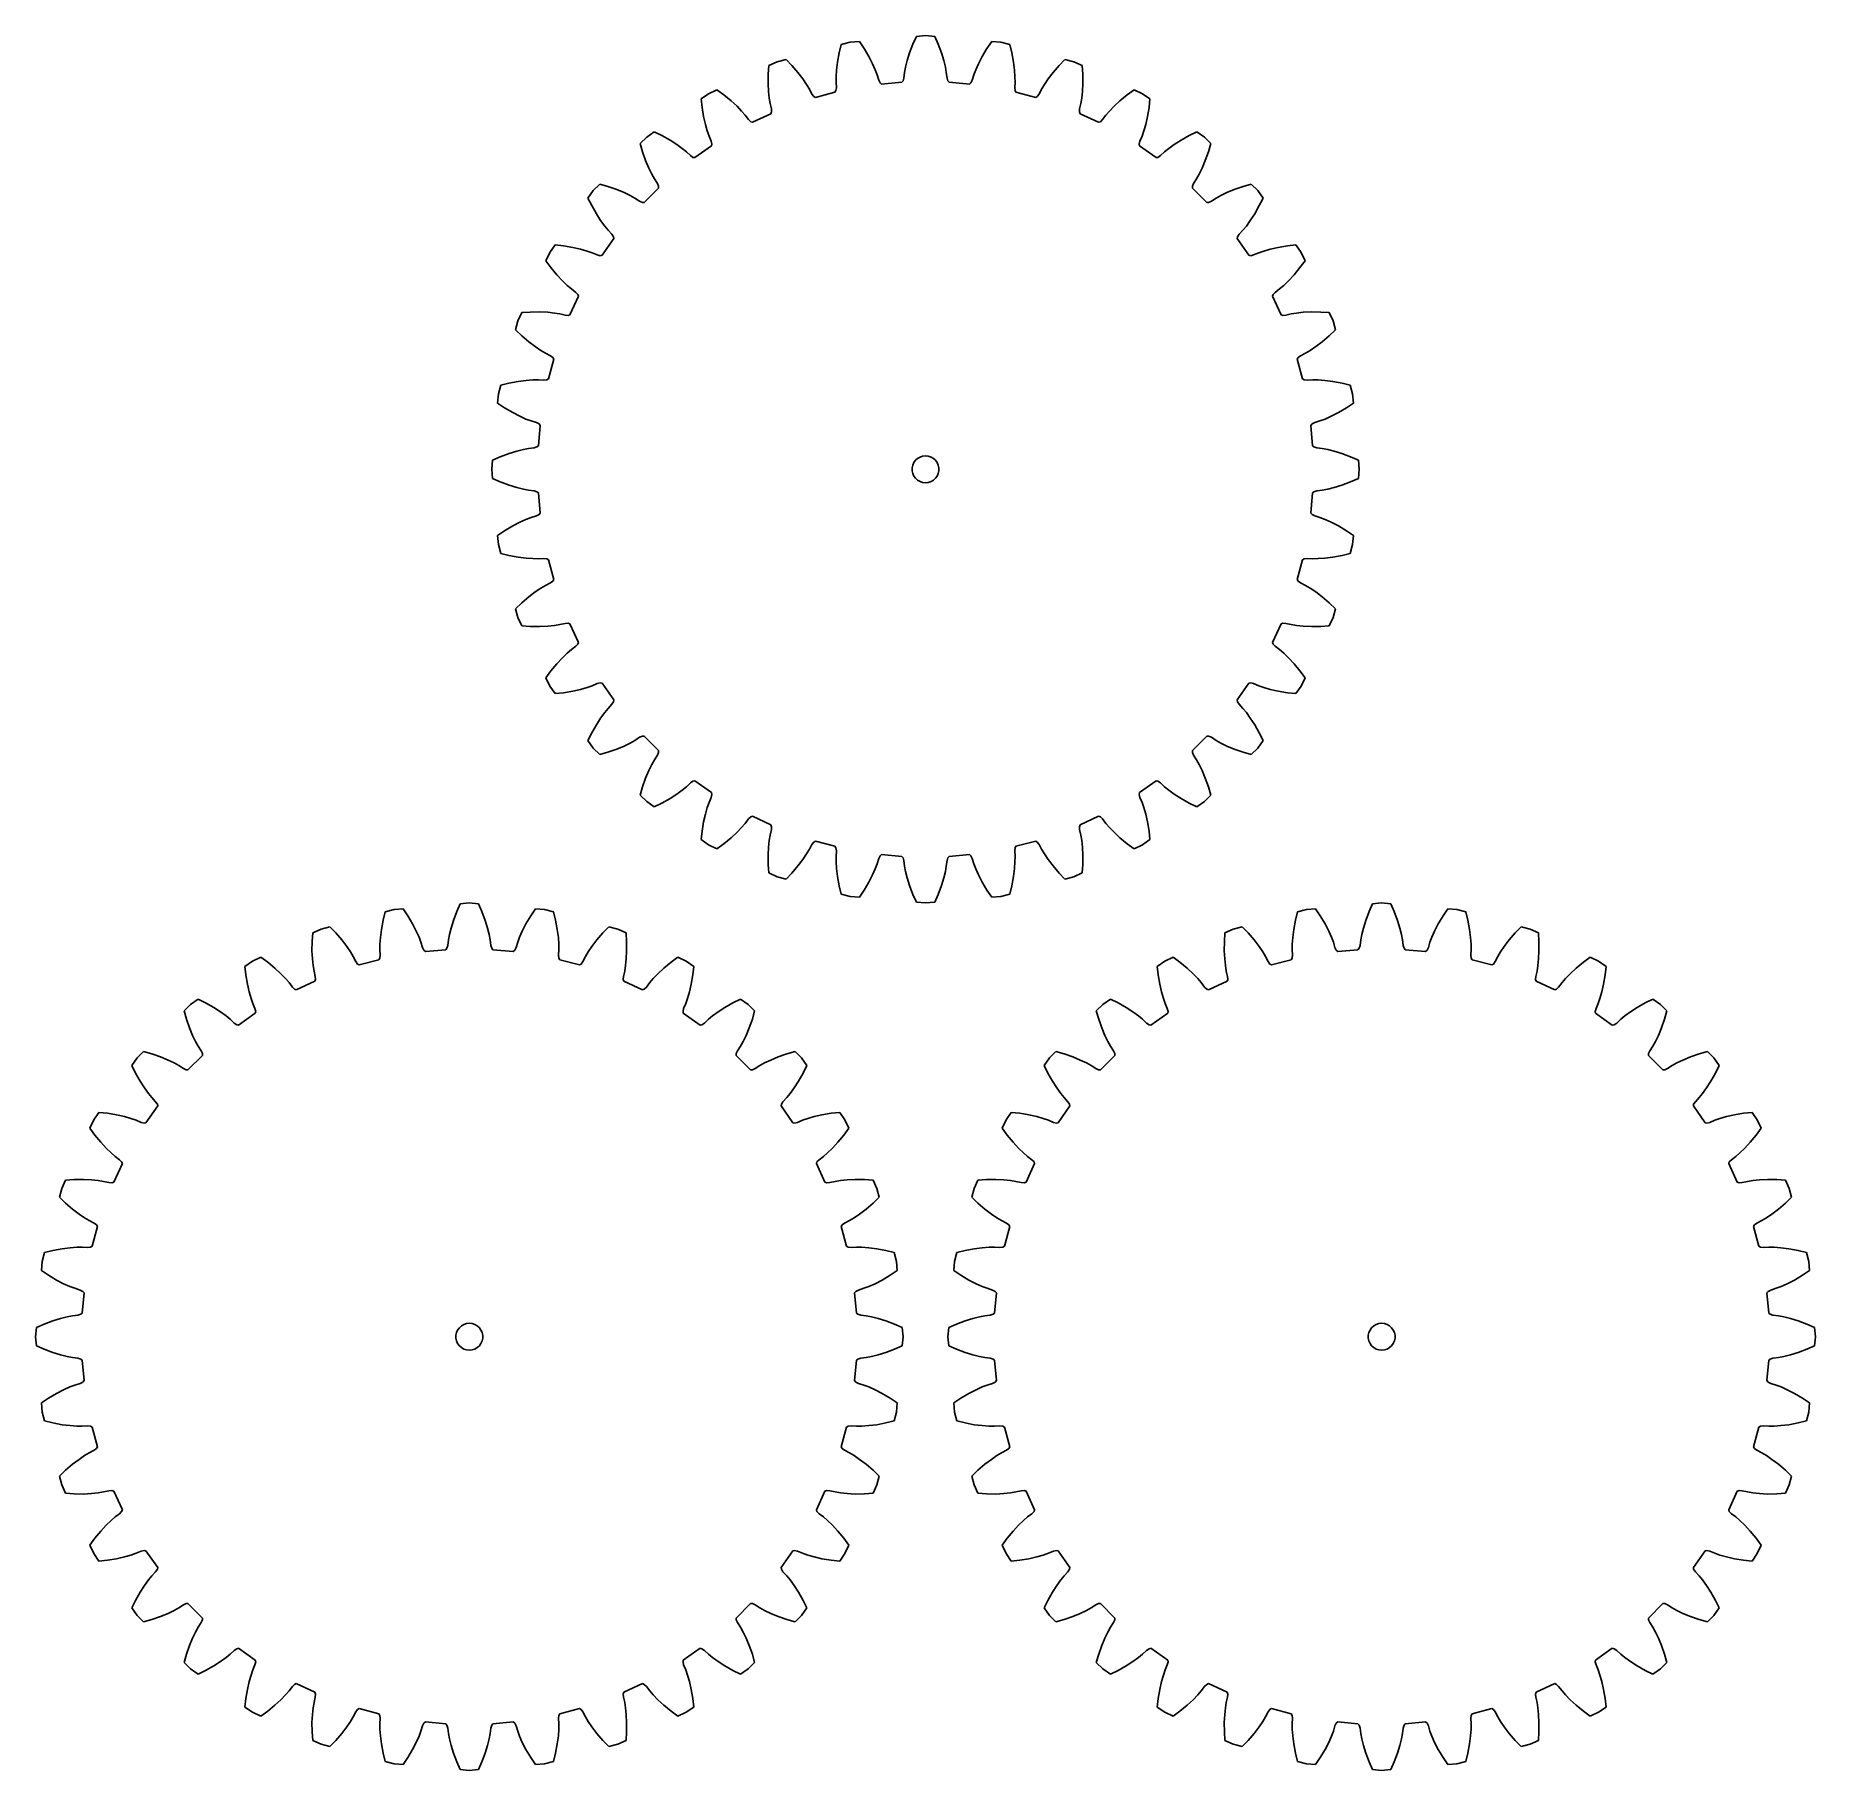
# Model space of a CAD drawing. Extents: x 0 to 199, y 0 to 194.
import ezdxf

# ---------------------------------------------------------------- set-up
doc = ezdxf.new("R2010")
doc.units = 0

msp = doc.modelspace()

# ---------------------------------------------------------------- linework, layer by layer
for p, q in [((90.86, 192.8), (89.87, 192.53)), ((91.89, 192.89), (90.86, 192.8)), ((92.41, 192.1), (91.89, 192.89)), ((97.86, 192.58), (97.49, 191.6)), ((98.25, 193.44), (97.86, 192.58)), ((99.27, 193.53), (98.25, 193.44)), ((100.29, 193.44), (99.27, 193.53)), ((100.67, 192.58), (100.29, 193.44)), ((101.04, 191.6), (100.67, 192.58)), ((106.65, 192.89), (106.12, 192.1)), ((107.67, 192.8), (106.65, 192.89)), ((108.66, 192.53), (107.67, 192.8)), ((82.72, 190.61), (81.79, 190.18)), ((83.71, 190.88), (82.72, 190.61)), ((84.36, 190.2), (83.71, 190.88)), ((89.65, 191.61), (89.46, 190.58)), ((89.87, 192.53), (89.65, 191.61)), ((92.94, 191.2), (92.41, 192.1)), ((93.36, 190.4), (92.94, 191.2)), ((97.23, 190.74), (97.05, 190.01)), ((97.49, 191.6), (97.23, 190.74)), ((101.3, 190.74), (101.04, 191.6)), ((101.48, 190.01), (101.3, 190.74)), ((105.59, 191.2), (105.18, 190.4)), ((106.12, 192.1), (105.59, 191.2)), ((108.89, 191.61), (108.66, 192.53)), ((109.08, 190.58), (108.89, 191.61)), ((114.82, 190.88), (114.17, 190.2)), ((115.81, 190.61), (114.82, 190.88)), ((116.74, 190.18), (115.81, 190.61)), ((81.73, 189.24), (81.72, 188.19)), ((81.79, 190.18), (81.73, 189.24)), ((85.04, 189.4), (84.36, 190.2)), ((85.59, 188.69), (85.04, 189.4)), ((86.01, 188.06), (85.59, 188.69)), ((89.34, 189.69), (89.29, 188.94)), ((89.29, 188.94), (89.29, 188.34)), ((89.46, 190.58), (89.34, 189.69)), ((93.66, 189.71), (93.36, 190.4)), ((93.87, 189.15), (93.66, 189.71)), ((94.05, 188.56), (93.87, 189.15)), ((96.86, 188.8), (96.76, 188.48)), ((96.94, 189.42), (96.86, 188.8)), ((97.05, 190.01), (96.94, 189.42)), ((101.59, 189.42), (101.48, 190.01)), ((101.67, 188.8), (101.59, 189.42)), ((101.77, 188.48), (101.67, 188.8)), ((104.66, 189.15), (104.48, 188.56)), ((104.87, 189.71), (104.66, 189.15)), ((105.18, 190.4), (104.87, 189.71)), ((109.19, 189.69), (109.08, 190.58)), ((109.24, 188.94), (109.19, 189.69)), ((109.25, 188.34), (109.24, 188.94)), ((112.94, 188.69), (112.53, 188.06)), ((113.49, 189.4), (112.94, 188.69)), ((114.17, 190.2), (113.49, 189.4)), ((116.81, 189.24), (116.74, 190.18)), ((116.82, 188.19), (116.81, 189.24)), ((75.07, 187.05), (74.24, 186.46)), ((76, 187.48), (75.07, 187.05)), ((76.77, 186.93), (76, 187.48)), ((77.58, 186.26), (76.77, 186.93)), ((81.72, 188.19), (81.76, 187.29)), ((81.76, 187.29), (81.84, 186.55)), ((86.31, 187.54), (86.01, 188.06)), ((86.6, 186.99), (86.31, 187.54)), ((86.8, 186.73), (86.6, 186.99)), ((86.98, 186.62), (86.8, 186.73)), ((89.17, 187.21), (86.98, 186.62)), ((89.28, 187.39), (89.17, 187.21)), ((89.32, 187.72), (89.28, 187.39)), ((89.29, 188.34), (89.32, 187.72)), ((94.2, 188.26), (94.05, 188.56)), ((94.36, 188.13), (94.2, 188.26)), ((96.63, 188.32), (94.36, 188.13)), ((96.76, 188.48), (96.63, 188.32)), ((101.9, 188.32), (101.77, 188.48)), ((104.17, 188.13), (101.9, 188.32)), ((104.33, 188.26), (104.17, 188.13)), ((104.48, 188.56), (104.33, 188.26)), ((109.22, 187.72), (109.25, 188.34)), ((109.26, 187.39), (109.22, 187.72)), ((109.36, 187.21), (109.26, 187.39)), ((111.56, 186.62), (109.36, 187.21)), ((111.74, 186.73), (111.56, 186.62)), ((111.94, 186.99), (111.74, 186.73)), ((112.22, 187.54), (111.94, 186.99)), ((112.53, 188.06), (112.22, 187.54)), ((116.69, 186.55), (116.77, 187.29)), ((116.77, 187.29), (116.82, 188.19)), ((121.76, 186.93), (120.96, 186.26)), ((122.53, 187.48), (121.76, 186.93)), ((123.46, 187.05), (122.53, 187.48)), ((124.3, 186.46), (123.46, 187.05)), ((74.24, 186.46), (74.34, 185.52)), ((74.34, 185.52), (74.51, 184.49)), ((78.24, 185.65), (77.58, 186.26)), ((78.76, 185.11), (78.24, 185.65)), ((79.15, 184.65), (78.76, 185.11)), ((79.52, 184.16), (79.15, 184.65)), ((82.02, 184.82), (79.96, 183.86)), ((81.84, 186.55), (81.94, 185.95)), ((81.94, 185.95), (82.07, 185.35)), ((82.09, 185.02), (82.02, 184.82)), ((82.07, 185.35), (82.09, 185.02)), ((116.44, 185.02), (116.46, 185.35)), ((116.51, 184.82), (116.44, 185.02)), ((116.46, 185.35), (116.59, 185.95)), ((118.57, 183.86), (116.51, 184.82)), ((116.59, 185.95), (116.69, 186.55)), ((119.38, 184.65), (119.01, 184.16)), ((119.78, 185.11), (119.38, 184.65)), ((120.3, 185.65), (119.78, 185.11)), ((120.96, 186.26), (120.3, 185.65)), ((124.02, 184.49), (124.2, 185.52)), ((124.2, 185.52), (124.3, 186.46)), ((69.01, 182.8), (68.17, 182.21)), ((69.86, 182.38), (69.01, 182.8)), ((74.51, 184.49), (74.71, 183.61)), ((74.71, 183.61), (74.92, 182.89)), ((74.92, 182.89), (75.12, 182.32)), ((79.77, 183.93), (79.52, 184.16)), ((79.96, 183.86), (79.77, 183.93)), ((118.77, 183.93), (118.57, 183.86)), ((119.01, 184.16), (118.77, 183.93)), ((123.42, 182.32), (123.62, 182.89)), ((123.62, 182.89), (123.83, 183.61)), ((123.83, 183.61), (124.02, 184.49)), ((129.53, 182.8), (128.68, 182.38)), ((130.37, 182.21), (129.53, 182.8)), ((68.17, 182.21), (67.44, 181.49)), ((67.44, 181.49), (67.7, 180.58)), ((70.77, 181.87), (69.86, 182.38)), ((71.52, 181.38), (70.77, 181.87)), ((72.13, 180.94), (71.52, 181.38)), ((72.6, 180.56), (72.13, 180.94)), ((75.4, 181.22), (73.53, 179.92)), ((75.12, 182.32), (75.35, 181.75)), ((75.35, 181.75), (75.43, 181.43)), ((75.43, 181.43), (75.4, 181.22)), ((123.1, 181.43), (123.18, 181.75)), ((123.14, 181.22), (123.1, 181.43)), ((125, 179.92), (123.14, 181.22)), ((123.18, 181.75), (123.42, 182.32)), ((126.4, 180.94), (125.94, 180.56)), ((127.01, 181.38), (126.4, 180.94)), ((127.77, 181.87), (127.01, 181.38)), ((128.68, 182.38), (127.77, 181.87)), ((131.09, 181.49), (130.37, 182.21)), ((130.83, 180.58), (131.09, 181.49)), ((67.7, 180.58), (68.05, 179.59)), ((68.05, 179.59), (68.4, 178.76)), ((68.4, 178.76), (68.73, 178.09)), ((73.05, 180.14), (72.6, 180.56)), ((73.33, 179.95), (73.05, 180.14)), ((73.53, 179.92), (73.33, 179.95)), ((125.2, 179.95), (125, 179.92)), ((125.48, 180.14), (125.2, 179.95)), ((125.94, 180.56), (125.48, 180.14)), ((129.8, 178.09), (130.13, 178.76)), ((130.13, 178.76), (130.48, 179.59)), ((130.48, 179.59), (130.83, 180.58)), ((62.93, 176.97), (62.2, 176.25)), ((63.84, 176.71), (62.93, 176.97)), ((64.82, 176.36), (63.84, 176.71)), ((68.73, 178.09), (69.03, 177.56)), ((69.03, 177.56), (69.36, 177.05)), ((69.36, 177.05), (69.49, 176.74)), ((69.49, 176.74), (69.5, 176.53)), ((129.04, 176.74), (129.17, 177.05)), ((129.04, 176.53), (129.04, 176.74)), ((129.17, 177.05), (129.5, 177.56)), ((129.5, 177.56), (129.8, 178.09)), ((134.7, 176.71), (133.71, 176.36)), ((135.61, 176.97), (134.7, 176.71)), ((136.33, 176.25), (135.61, 176.97)), ((62.2, 176.25), (61.61, 175.41)), ((61.61, 175.41), (62.03, 174.56)), ((65.65, 176.02), (64.82, 176.36)), ((66.33, 175.68), (65.65, 176.02)), ((66.85, 175.39), (66.33, 175.68)), ((67.37, 175.05), (66.85, 175.39)), ((67.68, 174.92), (67.37, 175.05)), ((67.89, 174.92), (67.68, 174.92)), ((69.5, 176.53), (67.89, 174.92)), ((130.65, 174.92), (129.04, 176.53)), ((130.85, 174.92), (130.65, 174.92)), ((131.16, 175.05), (130.85, 174.92)), ((131.68, 175.39), (131.16, 175.05)), ((132.21, 175.68), (131.68, 175.39)), ((132.88, 176.02), (132.21, 175.68)), ((133.71, 176.36), (132.88, 176.02)), ((136.92, 175.41), (136.33, 176.25)), ((136.5, 174.56), (136.92, 175.41)), ((62.03, 174.56), (62.55, 173.65)), ((62.55, 173.65), (63.03, 172.89)), ((63.03, 172.89), (63.48, 172.29)), ((135.06, 172.29), (135.5, 172.89)), ((135.5, 172.89), (135.99, 173.65)), ((135.99, 173.65), (136.5, 174.56)), ((64.5, 170.88), (63.19, 169.02)), ((63.48, 172.29), (63.86, 171.82)), ((63.86, 171.82), (64.28, 171.37)), ((64.28, 171.37), (64.46, 171.09)), ((64.46, 171.09), (64.5, 170.88)), ((134.03, 170.88), (134.07, 171.09)), ((135.34, 169.02), (134.03, 170.88)), ((134.07, 171.09), (134.25, 171.37)), ((134.25, 171.37), (134.67, 171.82)), ((134.67, 171.82), (135.06, 172.29)), ((57.37, 169.34), (56.93, 168.41)), ((57.95, 170.18), (57.37, 169.34)), ((58.89, 170.08), (57.95, 170.18)), ((59.93, 169.91), (58.89, 170.08)), ((60.8, 169.71), (59.93, 169.91)), ((61.52, 169.5), (60.8, 169.71)), ((62.09, 169.3), (61.52, 169.5)), ((62.66, 169.06), (62.09, 169.3)), ((62.99, 168.98), (62.66, 169.06)), ((63.19, 169.02), (62.99, 168.98)), ((135.54, 168.98), (135.34, 169.02)), ((135.87, 169.06), (135.54, 168.98)), ((136.44, 169.3), (135.87, 169.06)), ((137.01, 169.5), (136.44, 169.3)), ((137.73, 169.71), (137.01, 169.5)), ((138.61, 169.91), (137.73, 169.71)), ((139.64, 170.08), (138.61, 169.91)), ((140.58, 170.18), (139.64, 170.08)), ((141.17, 169.34), (140.58, 170.18)), ((141.6, 168.41), (141.17, 169.34)), ((56.93, 168.41), (57.49, 167.65)), ((57.49, 167.65), (58.15, 166.84)), ((58.15, 166.84), (58.76, 166.18)), ((139.77, 166.18), (140.38, 166.84)), ((140.38, 166.84), (141.04, 167.65)), ((141.04, 167.65), (141.6, 168.41)), ((58.76, 166.18), (59.31, 165.66)), ((59.31, 165.66), (59.77, 165.27)), ((59.77, 165.27), (60.26, 164.89)), ((60.26, 164.89), (60.49, 164.65)), ((138.05, 164.65), (138.28, 164.89)), ((138.28, 164.89), (138.77, 165.27)), ((138.77, 165.27), (139.23, 165.66)), ((139.23, 165.66), (139.77, 166.18)), ((60.56, 164.46), (59.6, 162.39)), ((60.49, 164.65), (60.56, 164.46)), ((137.97, 164.46), (138.05, 164.65)), ((138.94, 162.39), (137.97, 164.46)), ((53.8, 161.7), (53.54, 160.71)), ((54.23, 162.63), (53.8, 161.7)), ((55.18, 162.69), (54.23, 162.63)), ((56.22, 162.7), (55.18, 162.69)), ((57.12, 162.66), (56.22, 162.7)), ((57.87, 162.58), (57.12, 162.66)), ((58.47, 162.48), (57.87, 162.58)), ((59.07, 162.34), (58.47, 162.48)), ((59.4, 162.32), (59.07, 162.34)), ((59.6, 162.39), (59.4, 162.32)), ((139.13, 162.32), (138.94, 162.39)), ((139.47, 162.34), (139.13, 162.32)), ((140.07, 162.48), (139.47, 162.34)), ((140.66, 162.58), (140.07, 162.48)), ((141.41, 162.66), (140.66, 162.58)), ((142.31, 162.7), (141.41, 162.66)), ((143.35, 162.69), (142.31, 162.7)), ((144.3, 162.63), (143.35, 162.69)), ((144.73, 161.7), (144.3, 162.63)), ((145, 160.71), (144.73, 161.7)), ((53.54, 160.71), (54.22, 160.05)), ((54.22, 160.05), (55.01, 159.37)), ((55.01, 159.37), (55.73, 158.83)), ((55.73, 158.83), (56.35, 158.41)), ((142.18, 158.41), (142.8, 158.83)), ((142.8, 158.83), (143.52, 159.37)), ((143.52, 159.37), (144.31, 160.05)), ((144.31, 160.05), (145, 160.71)), ((56.35, 158.41), (56.87, 158.1)), ((56.87, 158.1), (57.42, 157.82)), ((57.79, 157.44), (57.2, 155.24)), ((57.42, 157.82), (57.69, 157.62)), ((57.69, 157.62), (57.79, 157.44)), ((140.74, 157.44), (140.84, 157.62)), ((141.33, 155.24), (140.74, 157.44)), ((140.84, 157.62), (141.11, 157.82)), ((141.11, 157.82), (141.66, 158.1)), ((141.66, 158.1), (142.18, 158.41)), ((53.83, 154.96), (52.8, 154.77)), ((54.72, 155.07), (53.83, 154.96)), ((55.47, 155.12), (54.72, 155.07)), ((56.08, 155.13), (55.47, 155.12)), ((56.69, 155.1), (56.08, 155.13)), ((57.02, 155.14), (56.69, 155.1)), ((57.2, 155.24), (57.02, 155.14)), ((141.51, 155.14), (141.33, 155.24)), ((141.84, 155.1), (141.51, 155.14)), ((142.46, 155.13), (141.84, 155.1)), ((143.06, 155.12), (142.46, 155.13)), ((143.81, 155.07), (143.06, 155.12)), ((144.7, 154.96), (143.81, 155.07)), ((145.73, 154.77), (144.7, 154.96)), ((51.62, 153.55), (51.53, 152.53)), ((51.88, 154.54), (51.62, 153.55)), ((52.8, 154.77), (51.88, 154.54)), ((146.65, 154.54), (145.73, 154.77)), ((146.91, 153.55), (146.65, 154.54)), ((147, 152.53), (146.91, 153.55)), ((51.53, 152.53), (52.32, 152)), ((52.32, 152), (53.22, 151.47)), ((53.22, 151.47), (54.01, 151.06)), ((54.01, 151.06), (54.7, 150.76)), ((143.83, 150.76), (144.52, 151.06)), ((144.52, 151.06), (145.32, 151.47)), ((145.32, 151.47), (146.22, 152)), ((146.22, 152), (147, 152.53)), ((54.7, 150.76), (55.27, 150.54)), ((55.27, 150.54), (55.86, 150.36)), ((55.86, 150.36), (56.16, 150.21)), ((56.29, 150.05), (56.09, 147.78)), ((56.16, 150.21), (56.29, 150.05)), ((142.24, 150.05), (142.38, 150.21)), ((142.44, 147.78), (142.24, 150.05)), ((142.38, 150.21), (142.68, 150.36)), ((142.68, 150.36), (143.26, 150.54)), ((143.26, 150.54), (143.83, 150.76)), ((52.82, 146.92), (51.84, 146.55)), ((53.68, 147.19), (52.82, 146.92)), ((54.41, 147.37), (53.68, 147.19)), ((55, 147.48), (54.41, 147.37)), ((55.61, 147.56), (55, 147.48)), ((55.93, 147.65), (55.61, 147.56)), ((56.09, 147.78), (55.93, 147.65)), ((142.6, 147.65), (142.44, 147.78)), ((142.92, 147.56), (142.6, 147.65)), ((143.53, 147.48), (142.92, 147.56)), ((144.13, 147.37), (143.53, 147.48)), ((144.86, 147.19), (144.13, 147.37)), ((145.72, 146.92), (144.86, 147.19)), ((146.69, 146.55), (145.72, 146.92)), ((50.97, 146.17), (50.88, 145.15)), ((50.88, 145.15), (50.97, 144.13)), ((51.84, 146.55), (50.97, 146.17)), ((97.77, 145.31), (97.84, 145.61)), ((97.77, 144.99), (97.77, 145.31)), ((97.84, 144.69), (97.77, 144.99)), ((97.84, 145.61), (97.97, 145.9)), ((97.97, 145.9), (98.15, 146.15)), ((98.15, 146.15), (98.38, 146.36)), ((98.38, 146.36), (98.66, 146.52)), ((98.66, 146.52), (98.95, 146.62)), ((98.95, 146.62), (99.27, 146.65)), ((99.27, 146.65), (99.58, 146.62)), ((99.58, 146.62), (99.88, 146.52)), ((99.88, 146.52), (100.15, 146.36)), ((100.15, 146.36), (100.38, 146.15)), ((100.38, 146.15), (100.57, 145.9)), ((100.57, 145.9), (100.69, 145.61)), ((100.69, 145.61), (100.76, 145.31)), ((100.76, 144.99), (100.69, 144.69)), ((100.76, 145.31), (100.76, 144.99)), ((147.56, 146.17), (146.69, 146.55)), ((147.65, 145.15), (147.56, 146.17)), ((147.56, 144.13), (147.65, 145.15)), ((50.97, 144.13), (51.84, 143.74)), ((51.84, 143.74), (52.82, 143.38)), ((52.82, 143.38), (53.68, 143.11)), ((53.68, 143.11), (54.41, 142.93)), ((97.97, 144.4), (97.84, 144.69)), ((98.15, 144.15), (97.97, 144.4)), ((98.38, 143.94), (98.15, 144.15)), ((98.66, 143.78), (98.38, 143.94)), ((98.95, 143.68), (98.66, 143.78)), ((99.27, 143.65), (98.95, 143.68)), ((99.58, 143.68), (99.27, 143.65)), ((99.88, 143.78), (99.58, 143.68)), ((100.15, 143.94), (99.88, 143.78)), ((100.38, 144.15), (100.15, 143.94)), ((100.57, 144.4), (100.38, 144.15)), ((100.69, 144.69), (100.57, 144.4)), ((144.13, 142.93), (144.86, 143.11)), ((144.86, 143.11), (145.72, 143.38)), ((145.72, 143.38), (146.69, 143.74)), ((146.69, 143.74), (147.56, 144.13)), ((54.41, 142.93), (55, 142.82)), ((55, 142.82), (55.61, 142.74)), ((55.61, 142.74), (55.93, 142.65)), ((55.93, 142.65), (56.09, 142.51)), ((56.09, 142.51), (56.29, 140.25)), ((142.24, 140.25), (142.44, 142.51)), ((142.44, 142.51), (142.6, 142.65)), ((142.6, 142.65), (142.92, 142.74)), ((142.92, 142.74), (143.53, 142.82)), ((143.53, 142.82), (144.13, 142.93)), ((54.01, 139.24), (53.22, 138.83)), ((54.7, 139.54), (54.01, 139.24)), ((55.27, 139.76), (54.7, 139.54)), ((55.86, 139.94), (55.27, 139.76)), ((56.16, 140.09), (55.86, 139.94)), ((56.29, 140.25), (56.16, 140.09)), ((142.38, 140.09), (142.24, 140.25)), ((142.68, 139.94), (142.38, 140.09)), ((143.26, 139.76), (142.68, 139.94)), ((143.83, 139.54), (143.26, 139.76)), ((144.52, 139.24), (143.83, 139.54)), ((145.32, 138.83), (144.52, 139.24)), ((52.32, 138.3), (51.53, 137.77)), ((51.53, 137.77), (51.62, 136.75)), ((53.22, 138.83), (52.32, 138.3)), ((146.22, 138.3), (145.32, 138.83)), ((147, 137.77), (146.22, 138.3)), ((146.91, 136.75), (147, 137.77)), ((51.62, 136.75), (51.88, 135.76)), ((51.88, 135.76), (52.8, 135.53)), ((52.8, 135.53), (53.83, 135.34)), ((53.83, 135.34), (54.72, 135.23)), ((54.72, 135.23), (55.47, 135.18)), ((55.47, 135.18), (56.08, 135.17)), ((56.08, 135.17), (56.69, 135.2)), ((56.69, 135.2), (57.02, 135.16)), ((57.02, 135.16), (57.2, 135.06)), ((57.2, 135.06), (57.79, 132.86)), ((140.74, 132.86), (141.33, 135.06)), ((141.33, 135.06), (141.51, 135.16)), ((141.51, 135.16), (141.84, 135.2)), ((141.84, 135.2), (142.46, 135.17)), ((142.46, 135.17), (143.06, 135.18)), ((143.06, 135.18), (143.81, 135.23)), ((143.81, 135.23), (144.7, 135.34)), ((144.7, 135.34), (145.73, 135.53)), ((145.73, 135.53), (146.65, 135.76)), ((146.65, 135.76), (146.91, 136.75)), ((55.73, 131.47), (55.01, 130.93)), ((56.35, 131.89), (55.73, 131.47)), ((56.87, 132.2), (56.35, 131.89)), ((57.42, 132.48), (56.87, 132.2)), ((57.69, 132.68), (57.42, 132.48)), ((57.79, 132.86), (57.69, 132.68)), ((140.84, 132.68), (140.74, 132.86)), ((141.11, 132.48), (140.84, 132.68)), ((141.66, 132.2), (141.11, 132.48)), ((142.18, 131.89), (141.66, 132.2)), ((142.8, 131.47), (142.18, 131.89)), ((143.52, 130.93), (142.8, 131.47)), ((54.22, 130.25), (53.54, 129.59)), ((53.54, 129.59), (53.8, 128.6)), ((55.01, 130.93), (54.22, 130.25)), ((144.31, 130.25), (143.52, 130.93)), ((145, 129.59), (144.31, 130.25)), ((144.73, 128.6), (145, 129.59)), ((53.8, 128.6), (54.23, 127.67)), ((54.23, 127.67), (55.18, 127.61)), ((55.18, 127.61), (56.22, 127.6)), ((56.22, 127.6), (57.12, 127.64)), ((57.12, 127.64), (57.87, 127.72)), ((57.87, 127.72), (58.47, 127.82)), ((58.47, 127.82), (59.07, 127.96)), ((59.07, 127.96), (59.4, 127.98)), ((59.4, 127.98), (59.6, 127.91)), ((59.6, 127.91), (60.56, 125.84)), ((137.97, 125.84), (138.94, 127.91)), ((138.94, 127.91), (139.13, 127.98)), ((139.13, 127.98), (139.47, 127.96)), ((139.47, 127.96), (140.07, 127.82)), ((140.07, 127.82), (140.66, 127.72)), ((140.66, 127.72), (141.41, 127.64)), ((141.41, 127.64), (142.31, 127.6)), ((142.31, 127.6), (143.35, 127.61)), ((143.35, 127.61), (144.3, 127.67)), ((144.3, 127.67), (144.73, 128.6)), ((60.26, 125.4), (59.77, 125.03)), ((60.49, 125.65), (60.26, 125.4)), ((60.56, 125.84), (60.49, 125.65)), ((138.05, 125.65), (137.97, 125.84)), ((138.28, 125.4), (138.05, 125.65)), ((138.77, 125.03), (138.28, 125.4)), ((58.15, 123.46), (57.49, 122.65)), ((58.76, 124.12), (58.15, 123.46)), ((59.31, 124.64), (58.76, 124.12)), ((59.77, 125.03), (59.31, 124.64)), ((139.23, 124.64), (138.77, 125.03)), ((139.77, 124.12), (139.23, 124.64)), ((140.38, 123.46), (139.77, 124.12)), ((141.04, 122.65), (140.38, 123.46)), ((57.49, 122.65), (56.93, 121.89)), ((56.93, 121.89), (57.37, 120.96)), ((62.09, 121), (62.66, 121.24)), ((62.66, 121.24), (62.99, 121.32)), ((62.99, 121.32), (63.19, 121.28)), ((63.19, 121.28), (64.5, 119.42)), ((134.03, 119.42), (135.34, 121.28)), ((135.34, 121.28), (135.54, 121.32)), ((135.54, 121.32), (135.87, 121.24)), ((135.87, 121.24), (136.44, 121)), ((141.6, 121.89), (141.04, 122.65)), ((141.17, 120.96), (141.6, 121.89)), ((57.37, 120.96), (57.95, 120.12)), ((57.95, 120.12), (58.89, 120.22)), ((58.89, 120.22), (59.93, 120.39)), ((59.93, 120.39), (60.8, 120.59)), ((60.8, 120.59), (61.52, 120.8)), ((61.52, 120.8), (62.09, 121)), ((64.46, 119.21), (64.28, 118.93)), ((64.5, 119.42), (64.46, 119.21)), ((134.07, 119.21), (134.03, 119.42)), ((134.25, 118.93), (134.07, 119.21)), ((136.44, 121), (137.01, 120.8)), ((137.01, 120.8), (137.73, 120.59)), ((137.73, 120.59), (138.61, 120.39)), ((138.61, 120.39), (139.64, 120.22)), ((139.64, 120.22), (140.58, 120.12)), ((140.58, 120.12), (141.17, 120.96)), ((63.03, 117.4), (62.55, 116.65)), ((63.48, 118.01), (63.03, 117.4)), ((63.86, 118.48), (63.48, 118.01)), ((64.28, 118.93), (63.86, 118.48)), ((134.67, 118.48), (134.25, 118.93)), ((135.06, 118.01), (134.67, 118.48)), ((135.5, 117.4), (135.06, 118.01)), ((135.99, 116.65), (135.5, 117.4)), ((62.03, 115.74), (61.61, 114.89)), ((62.55, 116.65), (62.03, 115.74)), ((66.85, 114.91), (67.37, 115.25)), ((67.37, 115.25), (67.68, 115.38)), ((67.68, 115.38), (67.89, 115.38)), ((67.89, 115.38), (69.5, 113.77)), ((129.04, 113.77), (130.65, 115.38)), ((130.65, 115.38), (130.85, 115.38)), ((130.85, 115.38), (131.16, 115.25)), ((131.16, 115.25), (131.68, 114.91)), ((136.5, 115.74), (135.99, 116.65)), ((136.92, 114.89), (136.5, 115.74)), ((61.61, 114.89), (62.2, 114.05)), ((62.2, 114.05), (62.93, 113.32)), ((62.93, 113.32), (63.84, 113.59)), ((63.84, 113.59), (64.82, 113.94)), ((64.82, 113.94), (65.65, 114.28)), ((65.65, 114.28), (66.33, 114.61)), ((66.33, 114.61), (66.85, 114.91)), ((69.36, 113.25), (69.03, 112.74)), ((69.49, 113.56), (69.36, 113.25)), ((69.5, 113.77), (69.49, 113.56)), ((129.04, 113.56), (129.04, 113.77)), ((129.17, 113.25), (129.04, 113.56)), ((129.5, 112.74), (129.17, 113.25)), ((131.68, 114.91), (132.21, 114.61)), ((132.21, 114.61), (132.88, 114.28)), ((132.88, 114.28), (133.71, 113.94)), ((133.71, 113.94), (134.7, 113.59)), ((134.7, 113.59), (135.61, 113.32)), ((135.61, 113.32), (136.33, 114.05)), ((136.33, 114.05), (136.92, 114.89)), ((68.4, 111.53), (68.05, 110.71)), ((68.73, 112.21), (68.4, 111.53)), ((69.03, 112.74), (68.73, 112.21)), ((129.8, 112.21), (129.5, 112.74)), ((130.13, 111.53), (129.8, 112.21)), ((130.48, 110.71), (130.13, 111.53)), ((67.7, 109.72), (67.44, 108.81)), ((68.05, 110.71), (67.7, 109.72)), ((71.52, 108.92), (72.13, 109.36)), ((72.13, 109.36), (72.6, 109.74)), ((72.6, 109.74), (73.05, 110.16)), ((73.05, 110.16), (73.33, 110.34)), ((73.33, 110.34), (73.53, 110.38)), ((73.53, 110.38), (75.4, 109.08)), ((123.14, 109.08), (125, 110.38)), ((125, 110.38), (125.2, 110.34)), ((125.2, 110.34), (125.48, 110.16)), ((125.48, 110.16), (125.94, 109.74)), ((125.94, 109.74), (126.4, 109.36)), ((126.4, 109.36), (127.01, 108.92)), ((130.83, 109.72), (130.48, 110.71)), ((131.09, 108.81), (130.83, 109.72)), ((67.44, 108.81), (68.17, 108.09)), ((68.17, 108.09), (69.01, 107.5)), ((69.01, 107.5), (69.86, 107.91)), ((69.86, 107.91), (70.77, 108.43)), ((70.77, 108.43), (71.52, 108.92)), ((74.92, 107.41), (74.71, 106.69)), ((75.12, 107.98), (74.92, 107.41)), ((75.35, 108.55), (75.12, 107.98)), ((75.43, 108.87), (75.35, 108.55)), ((75.4, 109.08), (75.43, 108.87)), ((123.1, 108.87), (123.14, 109.08)), ((123.18, 108.55), (123.1, 108.87)), ((123.42, 107.98), (123.18, 108.55)), ((123.62, 107.41), (123.42, 107.98)), ((123.83, 106.69), (123.62, 107.41)), ((127.01, 108.92), (127.77, 108.43)), ((127.77, 108.43), (128.68, 107.91)), ((128.68, 107.91), (129.53, 107.5)), ((129.53, 107.5), (130.37, 108.09)), ((130.37, 108.09), (131.09, 108.81)), ((74.51, 105.81), (74.34, 104.78)), ((74.71, 106.69), (74.51, 105.81)), ((78.76, 105.19), (79.15, 105.65)), ((79.15, 105.65), (79.52, 106.14)), ((79.52, 106.14), (79.77, 106.37)), ((79.77, 106.37), (79.96, 106.44)), ((79.96, 106.44), (82.02, 105.48)), ((82.02, 105.48), (82.09, 105.28)), ((82.09, 105.28), (82.07, 104.95)), ((116.44, 105.28), (116.51, 105.48)), ((116.46, 104.95), (116.44, 105.28)), ((116.51, 105.48), (118.57, 106.44)), ((118.57, 106.44), (118.77, 106.37)), ((118.77, 106.37), (119.01, 106.14)), ((119.01, 106.14), (119.38, 105.65)), ((119.38, 105.65), (119.78, 105.19)), ((124.02, 105.81), (123.83, 106.69)), ((124.2, 104.78), (124.02, 105.81)), ((74.34, 104.78), (74.24, 103.84)), ((74.24, 103.84), (75.07, 103.25)), ((75.07, 103.25), (76, 102.82)), ((76, 102.82), (76.77, 103.37)), ((76.77, 103.37), (77.58, 104.04)), ((77.58, 104.04), (78.24, 104.65)), ((78.24, 104.65), (78.76, 105.19)), ((81.84, 103.75), (81.76, 103)), ((81.94, 104.35), (81.84, 103.75)), ((82.07, 104.95), (81.94, 104.35)), ((86.31, 102.76), (86.6, 103.3)), ((86.6, 103.3), (86.8, 103.57)), ((86.8, 103.57), (86.98, 103.68)), ((86.98, 103.68), (89.17, 103.09)), ((109.36, 103.09), (111.56, 103.68)), ((111.56, 103.68), (111.74, 103.57)), ((111.74, 103.57), (111.94, 103.3)), ((111.94, 103.3), (112.22, 102.76)), ((116.59, 104.35), (116.46, 104.95)), ((116.69, 103.75), (116.59, 104.35)), ((116.77, 103), (116.69, 103.75)), ((119.78, 105.19), (120.3, 104.65)), ((120.3, 104.65), (120.96, 104.04)), ((120.96, 104.04), (121.76, 103.37)), ((121.76, 103.37), (122.53, 102.82)), ((122.53, 102.82), (123.46, 103.25)), ((123.46, 103.25), (124.3, 103.84)), ((124.3, 103.84), (124.2, 104.78)), ((81.76, 103), (81.72, 102.11)), ((81.72, 102.11), (81.73, 101.06)), ((85.04, 100.9), (85.59, 101.61)), ((85.59, 101.61), (86.01, 102.24)), ((86.01, 102.24), (86.31, 102.76)), ((89.17, 103.09), (89.28, 102.91)), ((89.28, 102.91), (89.32, 102.57)), ((89.32, 102.57), (89.29, 101.96)), ((89.29, 101.96), (89.29, 101.35)), ((89.29, 101.35), (89.34, 100.6)), ((93.87, 101.15), (94.05, 101.74)), ((94.05, 101.74), (94.2, 102.04)), ((94.2, 102.04), (94.36, 102.17)), ((94.36, 102.17), (96.63, 101.97)), ((96.63, 101.97), (96.76, 101.81)), ((96.76, 101.81), (96.86, 101.49)), ((96.86, 101.49), (96.94, 100.88)), ((101.59, 100.88), (101.67, 101.49)), ((101.67, 101.49), (101.77, 101.81)), ((101.77, 101.81), (101.9, 101.97)), ((101.9, 101.97), (104.17, 102.17)), ((104.17, 102.17), (104.33, 102.04)), ((104.33, 102.04), (104.48, 101.74)), ((104.48, 101.74), (104.66, 101.15)), ((109.19, 100.6), (109.24, 101.35)), ((109.22, 102.57), (109.26, 102.91)), ((109.25, 101.96), (109.22, 102.57)), ((109.24, 101.35), (109.25, 101.96)), ((109.26, 102.91), (109.36, 103.09)), ((112.22, 102.76), (112.53, 102.24)), ((112.53, 102.24), (112.94, 101.61)), ((112.94, 101.61), (113.49, 100.9)), ((116.82, 102.11), (116.77, 103)), ((116.81, 101.06), (116.82, 102.11)), ((81.73, 101.06), (81.79, 100.12)), ((81.79, 100.12), (82.72, 99.68)), ((82.72, 99.68), (83.71, 99.42)), ((83.71, 99.42), (84.36, 100.1)), ((84.36, 100.1), (85.04, 100.9)), ((89.34, 100.6), (89.46, 99.71)), ((89.46, 99.71), (89.65, 98.69)), ((92.94, 99.1), (93.36, 99.9)), ((93.36, 99.9), (93.66, 100.58)), ((93.66, 100.58), (93.87, 101.15)), ((96.94, 100.88), (97.05, 100.29)), ((97.05, 100.29), (97.23, 99.56)), ((97.23, 99.56), (97.49, 98.7)), ((101.04, 98.7), (101.3, 99.56)), ((101.3, 99.56), (101.48, 100.29)), ((101.48, 100.29), (101.59, 100.88)), ((104.66, 101.15), (104.87, 100.58)), ((104.87, 100.58), (105.18, 99.9)), ((105.18, 99.9), (105.59, 99.1)), ((108.89, 98.69), (109.08, 99.71)), ((109.08, 99.71), (109.19, 100.6)), ((113.49, 100.9), (114.17, 100.1)), ((114.17, 100.1), (114.82, 99.42)), ((114.82, 99.42), (115.81, 99.68)), ((115.81, 99.68), (116.74, 100.12)), ((116.74, 100.12), (116.81, 101.06)), ((89.65, 98.69), (89.87, 97.77)), ((89.87, 97.77), (90.86, 97.5)), ((90.86, 97.5), (91.89, 97.41)), ((91.89, 97.41), (92.41, 98.2)), ((92.41, 98.2), (92.94, 99.1)), ((97.49, 98.7), (97.86, 97.72)), ((97.86, 97.72), (98.25, 96.86)), ((100.29, 96.86), (100.67, 97.72)), ((100.67, 97.72), (101.04, 98.7)), ((105.59, 99.1), (106.12, 98.2)), ((106.12, 98.2), (106.65, 97.41)), ((106.65, 97.41), (107.67, 97.5)), ((107.67, 97.5), (108.66, 97.77)), ((108.66, 97.77), (108.89, 98.69)), ((38.99, 95.77), (38.76, 94.85)), ((39.98, 96.03), (38.99, 95.77)), ((41, 96.12), (39.98, 96.03)), ((41.53, 95.33), (41, 96.12)), ((42.06, 94.43), (41.53, 95.33)), ((46.98, 95.81), (46.61, 94.83)), ((47.36, 96.68), (46.98, 95.81)), ((48.38, 96.77), (47.36, 96.68)), ((49.4, 96.68), (48.38, 96.77)), ((49.79, 95.81), (49.4, 96.68)), ((50.15, 94.83), (49.79, 95.81)), ((55.24, 95.33), (54.7, 94.43)), ((55.76, 96.12), (55.24, 95.33)), ((56.78, 96.03), (55.76, 96.12)), ((57.77, 95.77), (56.78, 96.03)), ((58, 94.85), (57.77, 95.77)), ((98.25, 96.86), (99.27, 96.77)), ((99.27, 96.77), (100.29, 96.86)), ((140.76, 95.77), (140.53, 94.85)), ((141.75, 96.03), (140.76, 95.77)), ((142.77, 96.12), (141.75, 96.03)), ((143.3, 95.33), (142.77, 96.12)), ((143.83, 94.43), (143.3, 95.33)), ((148.74, 95.81), (148.38, 94.83)), ((149.13, 96.68), (148.74, 95.81)), ((150.15, 96.77), (149.13, 96.68)), ((151.17, 96.68), (150.15, 96.77)), ((151.55, 95.81), (151.17, 96.68)), ((151.92, 94.83), (151.55, 95.81)), ((157, 95.33), (156.47, 94.43)), ((157.53, 96.12), (157, 95.33)), ((158.55, 96.03), (157.53, 96.12)), ((159.54, 95.77), (158.55, 96.03)), ((159.77, 94.85), (159.54, 95.77)), ((30.91, 93.42), (30.84, 92.47)), ((31.84, 93.85), (30.91, 93.42)), ((32.83, 94.11), (31.84, 93.85)), ((33.48, 93.43), (32.83, 94.11)), ((34.16, 92.64), (33.48, 93.43)), ((38.57, 93.82), (38.46, 92.93)), ((38.76, 94.85), (38.57, 93.82)), ((42.47, 93.64), (42.06, 94.43)), ((42.78, 92.95), (42.47, 93.64)), ((46.35, 93.97), (46.17, 93.24)), ((46.61, 94.83), (46.35, 93.97)), ((50.42, 93.97), (50.15, 94.83)), ((50.6, 93.24), (50.42, 93.97)), ((54.29, 93.64), (53.99, 92.95)), ((54.7, 94.43), (54.29, 93.64)), ((58.19, 93.82), (58, 94.85)), ((58.31, 92.93), (58.19, 93.82)), ((63.28, 93.43), (62.6, 92.64)), ((63.94, 94.11), (63.28, 93.43)), ((64.93, 93.85), (63.94, 94.11)), ((65.86, 93.42), (64.93, 93.85)), ((65.92, 92.47), (65.86, 93.42)), ((132.67, 93.42), (132.61, 92.47)), ((133.6, 93.85), (132.67, 93.42)), ((134.59, 94.11), (133.6, 93.85)), ((135.25, 93.43), (134.59, 94.11)), ((135.93, 92.64), (135.25, 93.43)), ((140.34, 93.82), (140.23, 92.93)), ((140.53, 94.85), (140.34, 93.82)), ((144.24, 93.64), (143.83, 94.43)), ((144.54, 92.95), (144.24, 93.64)), ((148.11, 93.97), (147.93, 93.24)), ((148.38, 94.83), (148.11, 93.97)), ((152.19, 93.97), (151.92, 94.83)), ((152.37, 93.24), (152.19, 93.97)), ((156.06, 93.64), (155.76, 92.95)), ((156.47, 94.43), (156.06, 93.64)), ((159.96, 93.82), (159.77, 94.85)), ((160.07, 92.93), (159.96, 93.82)), ((165.05, 93.43), (164.37, 92.64)), ((165.71, 94.11), (165.05, 93.43)), ((166.7, 93.85), (165.71, 94.11)), ((167.63, 93.42), (166.7, 93.85)), ((167.69, 92.47), (167.63, 93.42)), ((30.84, 92.47), (30.83, 91.42)), ((30.83, 91.42), (30.88, 90.53)), ((34.7, 91.92), (34.16, 92.64)), ((35.12, 91.3), (34.7, 91.92)), ((38.41, 92.18), (38.4, 91.57)), ((38.4, 91.57), (38.43, 90.96)), ((38.46, 92.93), (38.41, 92.18)), ((42.99, 92.38), (42.78, 92.95)), ((43.17, 91.79), (42.99, 92.38)), ((43.32, 91.49), (43.17, 91.79)), ((43.48, 91.36), (43.32, 91.49)), ((45.75, 91.56), (43.48, 91.36)), ((45.88, 91.72), (45.75, 91.56)), ((45.98, 92.04), (45.88, 91.72)), ((46.05, 92.65), (45.98, 92.04)), ((46.17, 93.24), (46.05, 92.65)), ((50.71, 92.65), (50.6, 93.24)), ((50.79, 92.04), (50.71, 92.65)), ((50.88, 91.72), (50.79, 92.04)), ((51.02, 91.56), (50.88, 91.72)), ((53.29, 91.36), (51.02, 91.56)), ((53.44, 91.49), (53.29, 91.36)), ((53.59, 91.79), (53.44, 91.49)), ((53.78, 92.38), (53.59, 91.79)), ((53.99, 92.95), (53.78, 92.38)), ((58.36, 92.18), (58.31, 92.93)), ((58.33, 90.96), (58.36, 91.57)), ((58.36, 91.57), (58.36, 92.18)), ((62.06, 91.92), (61.64, 91.3)), ((62.6, 92.64), (62.06, 91.92)), ((65.89, 90.53), (65.93, 91.42)), ((65.93, 91.42), (65.92, 92.47)), ((132.61, 92.47), (132.6, 91.42)), ((132.6, 91.42), (132.64, 90.53)), ((136.47, 91.92), (135.93, 92.64)), ((136.89, 91.3), (136.47, 91.92)), ((140.18, 92.18), (140.17, 91.57)), ((140.17, 91.57), (140.2, 90.96)), ((140.23, 92.93), (140.18, 92.18)), ((144.76, 92.38), (144.54, 92.95)), ((144.94, 91.79), (144.76, 92.38)), ((145.09, 91.49), (144.94, 91.79)), ((145.25, 91.36), (145.09, 91.49)), ((147.51, 91.56), (145.25, 91.36)), ((147.65, 91.72), (147.51, 91.56)), ((147.74, 92.04), (147.65, 91.72)), ((147.82, 92.65), (147.74, 92.04)), ((147.93, 93.24), (147.82, 92.65)), ((152.48, 92.65), (152.37, 93.24)), ((152.56, 92.04), (152.48, 92.65)), ((152.65, 91.72), (152.56, 92.04)), ((152.78, 91.56), (152.65, 91.72)), ((155.05, 91.36), (152.78, 91.56)), ((155.21, 91.49), (155.05, 91.36)), ((155.36, 91.79), (155.21, 91.49)), ((155.54, 92.38), (155.36, 91.79)), ((155.76, 92.95), (155.54, 92.38)), ((160.12, 92.18), (160.07, 92.93)), ((160.1, 90.96), (160.13, 91.57)), ((160.13, 91.57), (160.12, 92.18)), ((163.83, 91.92), (163.41, 91.3)), ((164.37, 92.64), (163.83, 91.92)), ((167.66, 90.53), (167.7, 91.42)), ((167.7, 91.42), (167.69, 92.47)), ((24.19, 90.28), (23.35, 89.7)), ((23.35, 89.7), (23.45, 88.75)), ((25.12, 90.72), (24.19, 90.28)), ((25.89, 90.16), (25.12, 90.72)), ((26.69, 89.49), (25.89, 90.16)), ((27.35, 88.88), (26.69, 89.49)), ((30.88, 90.53), (30.96, 89.78)), ((30.96, 89.78), (31.06, 89.18)), ((35.43, 90.78), (35.12, 91.3)), ((35.71, 90.23), (35.43, 90.78)), ((35.91, 89.96), (35.71, 90.23)), ((36.09, 89.86), (35.91, 89.96)), ((38.29, 90.44), (36.09, 89.86)), ((38.39, 90.63), (38.29, 90.44)), ((38.43, 90.96), (38.39, 90.63)), ((58.37, 90.63), (58.33, 90.96)), ((58.47, 90.44), (58.37, 90.63)), ((60.67, 89.86), (58.47, 90.44)), ((60.85, 89.96), (60.67, 89.86)), ((61.05, 90.23), (60.85, 89.96)), ((61.34, 90.78), (61.05, 90.23)), ((61.64, 91.3), (61.34, 90.78)), ((65.71, 89.18), (65.81, 89.78)), ((65.81, 89.78), (65.89, 90.53)), ((70.07, 89.49), (69.41, 88.88)), ((70.88, 90.16), (70.07, 89.49)), ((71.65, 90.72), (70.88, 90.16)), ((72.57, 90.28), (71.65, 90.72)), ((73.41, 89.7), (72.57, 90.28)), ((73.31, 88.75), (73.41, 89.7)), ((125.96, 90.28), (125.12, 89.7)), ((125.12, 89.7), (125.22, 88.75)), ((126.89, 90.72), (125.96, 90.28)), ((127.65, 90.16), (126.89, 90.72)), ((128.46, 89.49), (127.65, 90.16)), ((129.12, 88.88), (128.46, 89.49)), ((132.64, 90.53), (132.72, 89.78)), ((132.72, 89.78), (132.82, 89.18)), ((137.2, 90.78), (136.89, 91.3)), ((137.48, 90.23), (137.2, 90.78)), ((137.68, 89.96), (137.48, 90.23)), ((137.86, 89.86), (137.68, 89.96)), ((140.06, 90.44), (137.86, 89.86)), ((140.16, 90.63), (140.06, 90.44)), ((140.2, 90.96), (140.16, 90.63)), ((160.14, 90.63), (160.1, 90.96)), ((160.24, 90.44), (160.14, 90.63)), ((162.44, 89.86), (160.24, 90.44)), ((162.62, 89.96), (162.44, 89.86)), ((162.82, 90.23), (162.62, 89.96)), ((163.1, 90.78), (162.82, 90.23)), ((163.41, 91.3), (163.1, 90.78)), ((167.48, 89.18), (167.58, 89.78)), ((167.58, 89.78), (167.66, 90.53)), ((171.84, 89.49), (171.18, 88.88)), ((172.65, 90.16), (171.84, 89.49)), ((173.41, 90.72), (172.65, 90.16)), ((174.34, 90.28), (173.41, 90.72)), ((175.18, 89.7), (174.34, 90.28)), ((175.08, 88.75), (175.18, 89.7)), ((23.45, 88.75), (23.62, 87.72)), ((23.62, 87.72), (23.82, 86.85)), ((27.87, 88.34), (27.35, 88.88)), ((28.27, 87.88), (27.87, 88.34)), ((28.64, 87.39), (28.27, 87.88)), ((28.88, 87.16), (28.64, 87.39)), ((31.14, 88.05), (29.08, 87.09)), ((31.06, 89.18), (31.19, 88.58)), ((31.21, 88.25), (31.14, 88.05)), ((31.19, 88.58), (31.21, 88.25)), ((65.56, 88.25), (65.57, 88.58)), ((65.63, 88.05), (65.56, 88.25)), ((65.57, 88.58), (65.71, 89.18)), ((67.69, 87.09), (65.63, 88.05)), ((68.13, 87.39), (67.88, 87.16)), ((68.5, 87.88), (68.13, 87.39)), ((68.89, 88.34), (68.5, 87.88)), ((69.41, 88.88), (68.89, 88.34)), ((72.94, 86.85), (73.14, 87.72)), ((73.14, 87.72), (73.31, 88.75)), ((125.22, 88.75), (125.39, 87.72)), ((125.39, 87.72), (125.59, 86.85)), ((129.64, 88.34), (129.12, 88.88)), ((130.03, 87.88), (129.64, 88.34)), ((130.4, 87.39), (130.03, 87.88)), ((130.65, 87.16), (130.4, 87.39)), ((132.91, 88.05), (130.84, 87.09)), ((132.82, 89.18), (132.96, 88.58)), ((132.98, 88.25), (132.91, 88.05)), ((132.96, 88.58), (132.98, 88.25)), ((167.32, 88.25), (167.34, 88.58)), ((167.39, 88.05), (167.32, 88.25)), ((167.34, 88.58), (167.48, 89.18)), ((169.46, 87.09), (167.39, 88.05)), ((169.89, 87.39), (169.65, 87.16)), ((170.27, 87.88), (169.89, 87.39)), ((170.66, 88.34), (170.27, 87.88)), ((171.18, 88.88), (170.66, 88.34)), ((174.71, 86.85), (174.91, 87.72)), ((174.91, 87.72), (175.08, 88.75)), ((17.28, 85.45), (16.56, 84.72)), ((18.12, 86.03), (17.28, 85.45)), ((18.97, 85.62), (18.12, 86.03)), ((19.88, 85.1), (18.97, 85.62)), ((23.82, 86.85), (24.03, 86.13)), ((24.03, 86.13), (24.23, 85.55)), ((24.23, 85.55), (24.47, 84.99)), ((29.08, 87.09), (28.88, 87.16)), ((67.88, 87.16), (67.69, 87.09)), ((72.29, 84.99), (72.53, 85.55)), ((72.53, 85.55), (72.73, 86.13)), ((72.73, 86.13), (72.94, 86.85)), ((77.79, 85.62), (76.88, 85.1)), ((78.64, 86.03), (77.79, 85.62)), ((79.48, 85.45), (78.64, 86.03)), ((80.21, 84.72), (79.48, 85.45)), ((119.05, 85.45), (118.32, 84.72)), ((119.89, 86.03), (119.05, 85.45)), ((120.74, 85.62), (119.89, 86.03)), ((121.65, 85.1), (120.74, 85.62)), ((125.59, 86.85), (125.8, 86.13)), ((125.8, 86.13), (126, 85.55)), ((126, 85.55), (126.24, 84.99)), ((130.84, 87.09), (130.65, 87.16)), ((169.65, 87.16), (169.46, 87.09)), ((174.06, 84.99), (174.3, 85.55)), ((174.3, 85.55), (174.5, 86.13)), ((174.5, 86.13), (174.71, 86.85)), ((179.56, 85.62), (178.65, 85.1)), ((180.41, 86.03), (179.56, 85.62)), ((181.25, 85.45), (180.41, 86.03)), ((181.97, 84.72), (181.25, 85.45)), ((16.56, 84.72), (16.82, 83.81)), ((16.82, 83.81), (17.17, 82.83)), ((20.64, 84.62), (19.88, 85.1)), ((21.25, 84.17), (20.64, 84.62)), ((21.71, 83.79), (21.25, 84.17)), ((22.16, 83.37), (21.71, 83.79)), ((24.51, 84.46), (22.65, 83.15)), ((24.47, 84.99), (24.55, 84.66)), ((24.55, 84.66), (24.51, 84.46)), ((72.22, 84.66), (72.29, 84.99)), ((72.25, 84.46), (72.22, 84.66)), ((74.12, 83.15), (72.25, 84.46)), ((75.05, 83.79), (74.6, 83.37)), ((75.52, 84.17), (75.05, 83.79)), ((76.13, 84.62), (75.52, 84.17)), ((76.88, 85.1), (76.13, 84.62)), ((79.6, 82.83), (79.95, 83.81)), ((79.95, 83.81), (80.21, 84.72)), ((118.32, 84.72), (118.59, 83.81)), ((118.59, 83.81), (118.94, 82.83)), ((122.4, 84.62), (121.65, 85.1)), ((123.01, 84.17), (122.4, 84.62)), ((123.48, 83.79), (123.01, 84.17)), ((123.93, 83.37), (123.48, 83.79)), ((126.28, 84.46), (124.42, 83.15)), ((126.24, 84.99), (126.32, 84.66)), ((126.32, 84.66), (126.28, 84.46)), ((173.98, 84.66), (174.06, 84.99)), ((174.02, 84.46), (173.98, 84.66)), ((175.88, 83.15), (174.02, 84.46)), ((176.82, 83.79), (176.37, 83.37)), ((177.29, 84.17), (176.82, 83.79)), ((177.89, 84.62), (177.29, 84.17)), ((178.65, 85.1), (177.89, 84.62)), ((181.36, 82.83), (181.71, 83.81)), ((181.71, 83.81), (181.97, 84.72)), ((17.17, 82.83), (17.52, 82)), ((17.52, 82), (17.85, 81.32)), ((22.44, 83.19), (22.16, 83.37)), ((22.65, 83.15), (22.44, 83.19)), ((74.32, 83.19), (74.12, 83.15)), ((74.6, 83.37), (74.32, 83.19)), ((78.92, 81.32), (79.25, 82)), ((79.25, 82), (79.6, 82.83)), ((118.94, 82.83), (119.28, 82)), ((119.28, 82), (119.61, 81.32)), ((124.21, 83.19), (123.93, 83.37)), ((124.42, 83.15), (124.21, 83.19)), ((176.09, 83.19), (175.88, 83.15)), ((176.37, 83.37), (176.09, 83.19)), ((180.68, 81.32), (181.02, 82)), ((181.02, 82), (181.36, 82.83)), ((11.32, 79.48), (10.73, 78.64)), ((12.04, 80.21), (11.32, 79.48)), ((12.95, 79.95), (12.04, 80.21)), ((13.94, 79.6), (12.95, 79.95)), ((14.77, 79.25), (13.94, 79.6)), ((18.61, 79.76), (17, 78.15)), ((17.85, 81.32), (18.15, 80.8)), ((18.15, 80.8), (18.48, 80.28)), ((18.48, 80.28), (18.61, 79.97)), ((18.61, 79.97), (18.61, 79.76)), ((78.15, 79.97), (78.29, 80.28)), ((78.15, 79.76), (78.15, 79.97)), ((79.76, 78.15), (78.15, 79.76)), ((78.29, 80.28), (78.62, 80.8)), ((78.62, 80.8), (78.92, 81.32)), ((82.83, 79.6), (82, 79.25)), ((83.81, 79.95), (82.83, 79.6)), ((84.72, 80.21), (83.81, 79.95)), ((85.45, 79.48), (84.72, 80.21)), ((86.03, 78.64), (85.45, 79.48)), ((113.09, 79.48), (112.5, 78.64)), ((113.81, 80.21), (113.09, 79.48)), ((114.72, 79.95), (113.81, 80.21)), ((115.71, 79.6), (114.72, 79.95)), ((116.53, 79.25), (115.71, 79.6)), ((120.38, 79.76), (118.77, 78.15)), ((119.61, 81.32), (119.91, 80.8)), ((119.91, 80.8), (120.25, 80.28)), ((120.25, 80.28), (120.38, 79.97)), ((120.38, 79.97), (120.38, 79.76)), ((179.92, 79.97), (180.05, 80.28)), ((179.92, 79.76), (179.92, 79.97)), ((181.53, 78.15), (179.92, 79.76)), ((180.05, 80.28), (180.39, 80.8)), ((180.39, 80.8), (180.68, 81.32)), ((184.59, 79.6), (183.76, 79.25)), ((185.58, 79.95), (184.59, 79.6)), ((186.49, 80.21), (185.58, 79.95)), ((187.21, 79.48), (186.49, 80.21)), ((187.8, 78.64), (187.21, 79.48)), ((10.73, 78.64), (11.15, 77.79)), ((11.15, 77.79), (11.66, 76.88)), ((15.44, 78.92), (14.77, 79.25)), ((15.97, 78.62), (15.44, 78.92)), ((16.49, 78.29), (15.97, 78.62)), ((16.79, 78.15), (16.49, 78.29)), ((17, 78.15), (16.79, 78.15)), ((79.97, 78.15), (79.76, 78.15)), ((80.28, 78.29), (79.97, 78.15)), ((80.8, 78.62), (80.28, 78.29)), ((81.32, 78.92), (80.8, 78.62)), ((82, 79.25), (81.32, 78.92)), ((85.1, 76.88), (85.62, 77.79)), ((85.62, 77.79), (86.03, 78.64)), ((112.5, 78.64), (112.91, 77.79)), ((112.91, 77.79), (113.43, 76.88)), ((117.21, 78.92), (116.53, 79.25)), ((117.74, 78.62), (117.21, 78.92)), ((118.25, 78.29), (117.74, 78.62)), ((118.56, 78.15), (118.25, 78.29)), ((118.77, 78.15), (118.56, 78.15)), ((181.74, 78.15), (181.53, 78.15)), ((182.05, 78.29), (181.74, 78.15)), ((182.56, 78.62), (182.05, 78.29)), ((183.09, 78.92), (182.56, 78.62)), ((183.76, 79.25), (183.09, 78.92)), ((186.87, 76.88), (187.38, 77.79)), ((187.38, 77.79), (187.8, 78.64)), ((11.66, 76.88), (12.15, 76.13)), ((12.15, 76.13), (12.59, 75.52)), ((12.59, 75.52), (12.98, 75.05)), ((83.79, 75.05), (84.17, 75.52)), ((84.17, 75.52), (84.62, 76.13)), ((84.62, 76.13), (85.1, 76.88)), ((113.43, 76.88), (113.92, 76.13)), ((113.92, 76.13), (114.36, 75.52)), ((114.36, 75.52), (114.74, 75.05)), ((185.56, 75.05), (185.94, 75.52)), ((185.94, 75.52), (186.38, 76.13)), ((186.38, 76.13), (186.87, 76.88)), ((13.62, 74.12), (12.31, 72.25)), ((12.98, 75.05), (13.39, 74.6)), ((13.39, 74.6), (13.58, 74.32)), ((13.58, 74.32), (13.62, 74.12)), ((83.15, 74.12), (83.19, 74.32)), ((84.46, 72.25), (83.15, 74.12)), ((83.19, 74.32), (83.37, 74.6)), ((83.37, 74.6), (83.79, 75.05)), ((115.38, 74.12), (114.08, 72.25)), ((114.74, 75.05), (115.16, 74.6)), ((115.16, 74.6), (115.34, 74.32)), ((115.34, 74.32), (115.38, 74.12)), ((184.92, 74.12), (184.95, 74.32)), ((186.22, 72.25), (184.92, 74.12)), ((184.95, 74.32), (185.14, 74.6)), ((185.14, 74.6), (185.56, 75.05)), ((6.48, 72.57), (6.05, 71.65)), ((6.05, 71.65), (6.61, 70.88)), ((7.07, 73.41), (6.48, 72.57)), ((8.01, 73.31), (7.07, 73.41)), ((9.04, 73.14), (8.01, 73.31)), ((9.92, 72.94), (9.04, 73.14)), ((10.64, 72.73), (9.92, 72.94)), ((11.21, 72.53), (10.64, 72.73)), ((11.78, 72.29), (11.21, 72.53)), ((12.1, 72.22), (11.78, 72.29)), ((12.31, 72.25), (12.1, 72.22)), ((84.66, 72.22), (84.46, 72.25)), ((84.99, 72.29), (84.66, 72.22)), ((85.55, 72.53), (84.99, 72.29)), ((86.13, 72.73), (85.55, 72.53)), ((86.85, 72.94), (86.13, 72.73)), ((87.72, 73.14), (86.85, 72.94)), ((88.75, 73.31), (87.72, 73.14)), ((89.7, 73.41), (88.75, 73.31)), ((90.28, 72.57), (89.7, 73.41)), ((90.16, 70.88), (90.72, 71.65)), ((90.72, 71.65), (90.28, 72.57)), ((108.25, 72.57), (107.82, 71.65)), ((107.82, 71.65), (108.37, 70.88)), ((108.84, 73.41), (108.25, 72.57)), ((109.78, 73.31), (108.84, 73.41)), ((110.81, 73.14), (109.78, 73.31)), ((111.69, 72.94), (110.81, 73.14)), ((112.41, 72.73), (111.69, 72.94)), ((112.98, 72.53), (112.41, 72.73)), ((113.55, 72.29), (112.98, 72.53)), ((113.87, 72.22), (113.55, 72.29)), ((114.08, 72.25), (113.87, 72.22)), ((186.43, 72.22), (186.22, 72.25)), ((186.75, 72.29), (186.43, 72.22)), ((187.32, 72.53), (186.75, 72.29)), ((187.89, 72.73), (187.32, 72.53)), ((188.61, 72.94), (187.89, 72.73)), ((189.49, 73.14), (188.61, 72.94)), ((190.52, 73.31), (189.49, 73.14)), ((191.46, 73.41), (190.52, 73.31)), ((192.05, 72.57), (191.46, 73.41)), ((191.93, 70.88), (192.48, 71.65)), ((192.48, 71.65), (192.05, 72.57)), ((6.61, 70.88), (7.27, 70.07)), ((7.27, 70.07), (7.88, 69.41)), ((88.88, 69.41), (89.49, 70.07)), ((89.49, 70.07), (90.16, 70.88)), ((108.37, 70.88), (109.04, 70.07)), ((109.04, 70.07), (109.65, 69.41)), ((190.65, 69.41), (191.26, 70.07)), ((191.26, 70.07), (191.93, 70.88)), ((7.88, 69.41), (8.42, 68.89)), ((8.42, 68.89), (8.88, 68.5)), ((9.68, 67.69), (8.71, 65.63)), ((8.88, 68.5), (9.37, 68.13)), ((9.37, 68.13), (9.6, 67.88)), ((9.6, 67.88), (9.68, 67.69)), ((87.09, 67.69), (87.16, 67.88)), ((88.05, 65.63), (87.09, 67.69)), ((87.16, 67.88), (87.39, 68.13)), ((87.39, 68.13), (87.88, 68.5)), ((87.88, 68.5), (88.34, 68.89)), ((88.34, 68.89), (88.88, 69.41)), ((109.65, 69.41), (110.19, 68.89)), ((110.19, 68.89), (110.65, 68.5)), ((111.44, 67.69), (110.48, 65.63)), ((110.65, 68.5), (111.14, 68.13)), ((111.14, 68.13), (111.37, 67.88)), ((111.37, 67.88), (111.44, 67.69)), ((188.86, 67.69), (188.93, 67.88)), ((189.82, 65.63), (188.86, 67.69)), ((188.93, 67.88), (189.16, 68.13)), ((189.16, 68.13), (189.65, 68.5)), ((189.65, 68.5), (190.11, 68.89)), ((190.11, 68.89), (190.65, 69.41)), ((3.35, 65.86), (2.92, 64.93)), ((4.3, 65.92), (3.35, 65.86)), ((5.34, 65.93), (4.3, 65.92)), ((6.24, 65.89), (5.34, 65.93)), ((6.99, 65.81), (6.24, 65.89)), ((7.58, 65.71), (6.99, 65.81)), ((8.18, 65.57), (7.58, 65.71)), ((8.52, 65.56), (8.18, 65.57)), ((8.71, 65.63), (8.52, 65.56)), ((88.25, 65.56), (88.05, 65.63)), ((88.58, 65.57), (88.25, 65.56)), ((89.18, 65.71), (88.58, 65.57)), ((89.78, 65.81), (89.18, 65.71)), ((90.53, 65.89), (89.78, 65.81)), ((91.42, 65.93), (90.53, 65.89)), ((92.47, 65.92), (91.42, 65.93)), ((93.42, 65.86), (92.47, 65.92)), ((93.85, 64.93), (93.42, 65.86)), ((105.12, 65.86), (104.68, 64.93)), ((106.06, 65.92), (105.12, 65.86)), ((107.11, 65.93), (106.06, 65.92)), ((108, 65.89), (107.11, 65.93)), ((108.75, 65.81), (108, 65.89)), ((109.35, 65.71), (108.75, 65.81)), ((109.95, 65.57), (109.35, 65.71)), ((110.28, 65.56), (109.95, 65.57)), ((110.48, 65.63), (110.28, 65.56)), ((190.02, 65.56), (189.82, 65.63)), ((190.35, 65.57), (190.02, 65.56)), ((190.95, 65.71), (190.35, 65.57)), ((191.55, 65.81), (190.95, 65.71)), ((192.29, 65.89), (191.55, 65.81)), ((193.19, 65.93), (192.29, 65.89)), ((194.24, 65.92), (193.19, 65.93)), ((195.18, 65.86), (194.24, 65.92)), ((195.61, 64.93), (195.18, 65.86)), ((2.92, 64.93), (2.65, 63.94)), ((2.65, 63.94), (3.34, 63.28)), ((93.43, 63.28), (94.11, 63.94)), ((94.11, 63.94), (93.85, 64.93)), ((104.68, 64.93), (104.42, 63.94)), ((104.42, 63.94), (105.1, 63.28)), ((195.2, 63.28), (195.88, 63.94)), ((195.88, 63.94), (195.61, 64.93)), ((3.34, 63.28), (4.13, 62.6)), ((4.13, 62.6), (4.85, 62.06)), ((4.85, 62.06), (5.47, 61.64)), ((5.47, 61.64), (5.99, 61.34)), ((90.78, 61.34), (91.3, 61.64)), ((91.3, 61.64), (91.92, 62.06)), ((91.92, 62.06), (92.64, 62.6)), ((92.64, 62.6), (93.43, 63.28)), ((105.1, 63.28), (105.9, 62.6)), ((105.9, 62.6), (106.61, 62.06)), ((106.61, 62.06), (107.24, 61.64)), ((107.24, 61.64), (107.76, 61.34)), ((192.54, 61.34), (193.06, 61.64)), ((193.06, 61.64), (193.69, 62.06)), ((193.69, 62.06), (194.4, 62.6)), ((194.4, 62.6), (195.2, 63.28)), ((5.99, 61.34), (6.54, 61.05)), ((6.91, 60.67), (6.32, 58.47)), ((6.54, 61.05), (6.81, 60.85)), ((6.81, 60.85), (6.91, 60.67)), ((89.86, 60.67), (89.96, 60.85)), ((90.44, 58.47), (89.86, 60.67)), ((89.96, 60.85), (90.23, 61.05)), ((90.23, 61.05), (90.78, 61.34)), ((107.76, 61.34), (108.3, 61.05)), ((108.68, 60.67), (108.09, 58.47)), ((108.3, 61.05), (108.57, 60.85)), ((108.57, 60.85), (108.68, 60.67)), ((191.62, 60.67), (191.73, 60.85)), ((192.21, 58.47), (191.62, 60.67)), ((191.73, 60.85), (191.99, 61.05)), ((191.99, 61.05), (192.54, 61.34)), ((1, 57.77), (0.74, 56.78)), ((1.92, 58), (1, 57.77)), ((2.95, 58.19), (1.92, 58)), ((3.84, 58.31), (2.95, 58.19)), ((4.59, 58.36), (3.84, 58.31)), ((5.19, 58.36), (4.59, 58.36)), ((5.81, 58.33), (5.19, 58.36)), ((6.14, 58.37), (5.81, 58.33)), ((6.32, 58.47), (6.14, 58.37)), ((90.63, 58.37), (90.44, 58.47)), ((90.96, 58.33), (90.63, 58.37)), ((91.57, 58.36), (90.96, 58.33)), ((92.18, 58.36), (91.57, 58.36)), ((92.93, 58.31), (92.18, 58.36)), ((93.82, 58.19), (92.93, 58.31)), ((94.85, 58), (93.82, 58.19)), ((95.77, 57.77), (94.85, 58)), ((96.03, 56.78), (95.77, 57.77)), ((102.77, 57.77), (102.5, 56.78)), ((103.69, 58), (102.77, 57.77)), ((104.71, 58.19), (103.69, 58)), ((105.6, 58.31), (104.71, 58.19)), ((106.35, 58.36), (105.6, 58.31)), ((106.96, 58.36), (106.35, 58.36)), ((107.57, 58.33), (106.96, 58.36)), ((107.91, 58.37), (107.57, 58.33)), ((108.09, 58.47), (107.91, 58.37)), ((192.39, 58.37), (192.21, 58.47)), ((192.72, 58.33), (192.39, 58.37)), ((193.34, 58.36), (192.72, 58.33)), ((193.94, 58.36), (193.34, 58.36)), ((194.69, 58.31), (193.94, 58.36)), ((195.58, 58.19), (194.69, 58.31)), ((196.61, 58), (195.58, 58.19)), ((197.53, 57.77), (196.61, 58)), ((197.8, 56.78), (197.53, 57.77)), ((0.74, 56.78), (0.65, 55.76)), ((0.65, 55.76), (1.43, 55.24)), ((95.33, 55.24), (96.12, 55.76)), ((96.12, 55.76), (96.03, 56.78)), ((102.5, 56.78), (102.41, 55.76)), ((102.41, 55.76), (103.2, 55.24)), ((197.1, 55.24), (197.89, 55.76)), ((197.89, 55.76), (197.8, 56.78)), ((1.43, 55.24), (2.33, 54.7)), ((2.33, 54.7), (3.13, 54.29)), ((3.13, 54.29), (3.82, 53.99)), ((3.82, 53.99), (4.38, 53.78)), ((4.38, 53.78), (4.97, 53.59)), ((91.79, 53.59), (92.38, 53.78)), ((92.38, 53.78), (92.95, 53.99)), ((92.95, 53.99), (93.64, 54.29)), ((93.64, 54.29), (94.43, 54.7)), ((94.43, 54.7), (95.33, 55.24)), ((103.2, 55.24), (104.1, 54.7)), ((104.1, 54.7), (104.9, 54.29)), ((104.9, 54.29), (105.58, 53.99)), ((105.58, 53.99), (106.15, 53.78)), ((106.15, 53.78), (106.74, 53.59)), ((193.56, 53.59), (194.15, 53.78)), ((194.15, 53.78), (194.71, 53.99)), ((194.71, 53.99), (195.4, 54.29)), ((195.4, 54.29), (196.2, 54.7)), ((196.2, 54.7), (197.1, 55.24)), ((4.97, 53.59), (5.27, 53.44)), ((5.41, 53.29), (5.21, 51.02)), ((5.27, 53.44), (5.41, 53.29)), ((91.36, 53.29), (91.49, 53.44)), ((91.56, 51.02), (91.36, 53.29)), ((91.49, 53.44), (91.79, 53.59)), ((106.74, 53.59), (107.04, 53.44)), ((107.17, 53.29), (106.97, 51.02)), ((107.04, 53.44), (107.17, 53.29)), ((193.13, 53.29), (193.26, 53.44)), ((193.32, 51.02), (193.13, 53.29)), ((193.26, 53.44), (193.56, 53.59)), ((0.96, 49.79), (0.09, 49.4)), ((1.93, 50.15), (0.96, 49.79)), ((2.79, 50.42), (1.93, 50.15)), ((3.52, 50.6), (2.79, 50.42)), ((4.12, 50.71), (3.52, 50.6)), ((4.73, 50.79), (4.12, 50.71)), ((5.05, 50.88), (4.73, 50.79)), ((5.21, 51.02), (5.05, 50.88)), ((47.5, 49.6), (47.77, 49.75)), ((47.77, 49.75), (48.07, 49.85)), ((48.07, 49.85), (48.38, 49.88)), ((48.38, 49.88), (48.69, 49.85)), ((48.69, 49.85), (48.99, 49.75)), ((48.99, 49.75), (49.26, 49.6)), ((91.72, 50.88), (91.56, 51.02)), ((92.04, 50.79), (91.72, 50.88)), ((92.65, 50.71), (92.04, 50.79)), ((93.24, 50.6), (92.65, 50.71)), ((93.97, 50.42), (93.24, 50.6)), ((94.83, 50.15), (93.97, 50.42)), ((95.81, 49.79), (94.83, 50.15)), ((96.68, 49.4), (95.81, 49.79)), ((102.72, 49.79), (101.86, 49.4)), ((103.7, 50.15), (102.72, 49.79)), ((104.56, 50.42), (103.7, 50.15)), ((105.29, 50.6), (104.56, 50.42)), ((105.88, 50.71), (105.29, 50.6)), ((106.49, 50.79), (105.88, 50.71)), ((106.81, 50.88), (106.49, 50.79)), ((106.97, 51.02), (106.81, 50.88)), ((149.27, 49.6), (149.54, 49.75)), ((149.54, 49.75), (149.84, 49.85)), ((149.84, 49.85), (150.15, 49.88)), ((150.15, 49.88), (150.46, 49.85)), ((150.46, 49.85), (150.76, 49.75)), ((150.76, 49.75), (151.03, 49.6)), ((193.48, 50.88), (193.32, 51.02)), ((193.8, 50.79), (193.48, 50.88)), ((194.42, 50.71), (193.8, 50.79)), ((195.01, 50.6), (194.42, 50.71)), ((195.74, 50.42), (195.01, 50.6)), ((196.6, 50.15), (195.74, 50.42)), ((197.58, 49.79), (196.6, 50.15)), ((198.44, 49.4), (197.58, 49.79)), ((0.09, 49.4), (0, 48.38)), ((0, 48.38), (0.09, 47.36)), ((46.89, 48.54), (46.96, 48.85)), ((46.89, 48.23), (46.89, 48.54)), ((46.96, 47.92), (46.89, 48.23)), ((46.96, 48.85), (47.08, 49.13)), ((47.08, 47.63), (46.96, 47.92)), ((47.08, 49.13), (47.27, 49.39)), ((47.27, 49.39), (47.5, 49.6)), ((49.26, 49.6), (49.5, 49.39)), ((49.5, 49.39), (49.68, 49.13)), ((49.68, 49.13), (49.81, 48.85)), ((49.81, 47.92), (49.68, 47.63)), ((49.81, 48.85), (49.87, 48.54)), ((49.87, 48.23), (49.81, 47.92)), ((49.87, 48.54), (49.87, 48.23)), ((96.77, 48.38), (96.68, 49.4)), ((96.68, 47.36), (96.77, 48.38)), ((101.86, 49.4), (101.77, 48.38)), ((101.77, 48.38), (101.86, 47.36)), ((148.66, 48.54), (148.72, 48.85)), ((148.66, 48.23), (148.66, 48.54)), ((148.72, 47.92), (148.66, 48.23)), ((148.72, 48.85), (148.85, 49.13)), ((148.85, 47.63), (148.72, 47.92)), ((148.85, 49.13), (149.03, 49.39)), ((149.03, 49.39), (149.27, 49.6)), ((151.03, 49.6), (151.26, 49.39)), ((151.26, 49.39), (151.45, 49.13)), ((151.45, 49.13), (151.58, 48.85)), ((151.58, 47.92), (151.45, 47.63)), ((151.58, 48.85), (151.64, 48.54)), ((151.64, 48.23), (151.58, 47.92)), ((151.64, 48.54), (151.64, 48.23)), ((198.53, 48.38), (198.44, 49.4)), ((198.44, 47.36), (198.53, 48.38)), ((0.09, 47.36), (0.96, 46.98)), ((0.96, 46.98), (1.93, 46.61)), ((1.93, 46.61), (2.79, 46.35)), ((2.79, 46.35), (3.52, 46.17)), ((3.52, 46.17), (4.12, 46.05)), ((4.12, 46.05), (4.73, 45.98)), ((4.73, 45.98), (5.05, 45.88)), ((5.05, 45.88), (5.21, 45.75)), ((5.21, 45.75), (5.41, 43.48)), ((47.27, 47.38), (47.08, 47.63)), ((47.5, 47.17), (47.27, 47.38)), ((47.77, 47.01), (47.5, 47.17)), ((48.07, 46.92), (47.77, 47.01)), ((48.38, 46.88), (48.07, 46.92)), ((48.69, 46.92), (48.38, 46.88)), ((48.99, 47.01), (48.69, 46.92)), ((49.26, 47.17), (48.99, 47.01)), ((49.5, 47.38), (49.26, 47.17)), ((49.68, 47.63), (49.5, 47.38)), ((91.36, 43.48), (91.56, 45.75)), ((91.56, 45.75), (91.72, 45.88)), ((91.72, 45.88), (92.04, 45.98)), ((92.04, 45.98), (92.65, 46.05)), ((92.65, 46.05), (93.24, 46.17)), ((93.24, 46.17), (93.97, 46.35)), ((93.97, 46.35), (94.83, 46.61)), ((94.83, 46.61), (95.81, 46.98)), ((95.81, 46.98), (96.68, 47.36)), ((101.86, 47.36), (102.72, 46.98)), ((102.72, 46.98), (103.7, 46.61)), ((103.7, 46.61), (104.56, 46.35)), ((104.56, 46.35), (105.29, 46.17)), ((105.29, 46.17), (105.88, 46.05)), ((105.88, 46.05), (106.49, 45.98)), ((106.49, 45.98), (106.81, 45.88)), ((106.81, 45.88), (106.97, 45.75)), ((106.97, 45.75), (107.17, 43.48)), ((149.03, 47.38), (148.85, 47.63)), ((149.27, 47.17), (149.03, 47.38)), ((149.54, 47.01), (149.27, 47.17)), ((149.84, 46.92), (149.54, 47.01)), ((150.15, 46.88), (149.84, 46.92)), ((150.46, 46.92), (150.15, 46.88)), ((150.76, 47.01), (150.46, 46.92)), ((151.03, 47.17), (150.76, 47.01)), ((151.26, 47.38), (151.03, 47.17)), ((151.45, 47.63), (151.26, 47.38)), ((193.13, 43.48), (193.32, 45.75)), ((193.32, 45.75), (193.48, 45.88)), ((193.48, 45.88), (193.8, 45.98)), ((193.8, 45.98), (194.42, 46.05)), ((194.42, 46.05), (195.01, 46.17)), ((195.01, 46.17), (195.74, 46.35)), ((195.74, 46.35), (196.6, 46.61)), ((196.6, 46.61), (197.58, 46.98)), ((197.58, 46.98), (198.44, 47.36)), ((2.33, 42.06), (1.43, 41.53)), ((3.13, 42.47), (2.33, 42.06)), ((3.82, 42.78), (3.13, 42.47)), ((4.38, 42.99), (3.82, 42.78)), ((4.97, 43.17), (4.38, 42.99)), ((5.27, 43.32), (4.97, 43.17)), ((5.41, 43.48), (5.27, 43.32)), ((91.49, 43.32), (91.36, 43.48)), ((91.79, 43.17), (91.49, 43.32)), ((92.38, 42.99), (91.79, 43.17)), ((92.95, 42.78), (92.38, 42.99)), ((93.64, 42.47), (92.95, 42.78)), ((94.43, 42.06), (93.64, 42.47)), ((95.33, 41.53), (94.43, 42.06)), ((104.1, 42.06), (103.2, 41.53)), ((104.9, 42.47), (104.1, 42.06)), ((105.58, 42.78), (104.9, 42.47)), ((106.15, 42.99), (105.58, 42.78)), ((106.74, 43.17), (106.15, 42.99)), ((107.04, 43.32), (106.74, 43.17)), ((107.17, 43.48), (107.04, 43.32)), ((193.26, 43.32), (193.13, 43.48)), ((193.56, 43.17), (193.26, 43.32)), ((194.15, 42.99), (193.56, 43.17)), ((194.71, 42.78), (194.15, 42.99)), ((195.4, 42.47), (194.71, 42.78)), ((196.2, 42.06), (195.4, 42.47)), ((197.1, 41.53), (196.2, 42.06)), ((1.43, 41.53), (0.65, 41)), ((0.65, 41), (0.74, 39.98)), ((0.74, 39.98), (1, 38.99)), ((96.12, 41), (95.33, 41.53)), ((95.77, 38.99), (96.03, 39.98)), ((96.03, 39.98), (96.12, 41)), ((103.2, 41.53), (102.41, 41)), ((102.41, 41), (102.5, 39.98)), ((102.5, 39.98), (102.77, 38.99)), ((197.89, 41), (197.1, 41.53)), ((197.53, 38.99), (197.8, 39.98)), ((197.8, 39.98), (197.89, 41)), ((1, 38.99), (1.92, 38.76)), ((1.92, 38.76), (2.95, 38.57)), ((2.95, 38.57), (3.84, 38.46)), ((3.84, 38.46), (4.59, 38.41)), ((4.59, 38.41), (5.19, 38.4)), ((5.19, 38.4), (5.81, 38.43)), ((5.81, 38.43), (6.14, 38.39)), ((6.14, 38.39), (6.32, 38.29)), ((6.32, 38.29), (6.91, 36.09)), ((89.86, 36.09), (90.44, 38.29)), ((90.44, 38.29), (90.63, 38.39)), ((90.63, 38.39), (90.96, 38.43)), ((90.96, 38.43), (91.57, 38.4)), ((91.57, 38.4), (92.18, 38.41)), ((92.18, 38.41), (92.93, 38.46)), ((92.93, 38.46), (93.82, 38.57)), ((93.82, 38.57), (94.85, 38.76)), ((94.85, 38.76), (95.77, 38.99)), ((102.77, 38.99), (103.69, 38.76)), ((103.69, 38.76), (104.71, 38.57)), ((104.71, 38.57), (105.6, 38.46)), ((105.6, 38.46), (106.35, 38.41)), ((106.35, 38.41), (106.96, 38.4)), ((106.96, 38.4), (107.57, 38.43)), ((107.57, 38.43), (107.91, 38.39)), ((107.91, 38.39), (108.09, 38.29)), ((108.09, 38.29), (108.68, 36.09)), ((191.62, 36.09), (192.21, 38.29)), ((192.21, 38.29), (192.39, 38.39)), ((192.39, 38.39), (192.72, 38.43)), ((192.72, 38.43), (193.34, 38.4)), ((193.34, 38.4), (193.94, 38.41)), ((193.94, 38.41), (194.69, 38.46)), ((194.69, 38.46), (195.58, 38.57)), ((195.58, 38.57), (196.61, 38.76)), ((196.61, 38.76), (197.53, 38.99)), ((6.81, 35.91), (6.54, 35.71)), ((6.91, 36.09), (6.81, 35.91)), ((89.96, 35.91), (89.86, 36.09)), ((90.23, 35.71), (89.96, 35.91)), ((108.57, 35.91), (108.3, 35.71)), ((108.68, 36.09), (108.57, 35.91)), ((191.73, 35.91), (191.62, 36.09)), ((191.99, 35.71), (191.73, 35.91)), ((4.13, 34.16), (3.34, 33.48)), ((4.85, 34.7), (4.13, 34.16)), ((5.47, 35.12), (4.85, 34.7)), ((5.99, 35.43), (5.47, 35.12)), ((6.54, 35.71), (5.99, 35.43)), ((90.78, 35.43), (90.23, 35.71)), ((91.3, 35.12), (90.78, 35.43)), ((91.92, 34.7), (91.3, 35.12)), ((92.64, 34.16), (91.92, 34.7)), ((93.43, 33.48), (92.64, 34.16)), ((105.9, 34.16), (105.1, 33.48)), ((106.61, 34.7), (105.9, 34.16)), ((107.24, 35.12), (106.61, 34.7)), ((107.76, 35.43), (107.24, 35.12)), ((108.3, 35.71), (107.76, 35.43)), ((192.54, 35.43), (191.99, 35.71)), ((193.06, 35.12), (192.54, 35.43)), ((193.69, 34.7), (193.06, 35.12)), ((194.4, 34.16), (193.69, 34.7)), ((195.2, 33.48), (194.4, 34.16)), ((3.34, 33.48), (2.65, 32.83)), ((2.65, 32.83), (2.92, 31.84)), ((2.92, 31.84), (3.35, 30.91)), ((93.42, 30.91), (93.85, 31.84)), ((94.11, 32.83), (93.43, 33.48)), ((93.85, 31.84), (94.11, 32.83)), ((105.1, 33.48), (104.42, 32.83)), ((104.42, 32.83), (104.68, 31.84)), ((104.68, 31.84), (105.12, 30.91)), ((195.18, 30.91), (195.61, 31.84)), ((195.88, 32.83), (195.2, 33.48)), ((195.61, 31.84), (195.88, 32.83)), ((3.35, 30.91), (4.3, 30.84)), ((4.3, 30.84), (5.34, 30.83)), ((5.34, 30.83), (6.24, 30.88)), ((6.24, 30.88), (6.99, 30.96)), ((6.99, 30.96), (7.58, 31.06)), ((7.58, 31.06), (8.18, 31.19)), ((8.18, 31.19), (8.52, 31.21)), ((8.52, 31.21), (8.71, 31.14)), ((8.71, 31.14), (9.68, 29.08)), ((87.09, 29.08), (88.05, 31.14)), ((88.05, 31.14), (88.25, 31.21)), ((88.25, 31.21), (88.58, 31.19)), ((88.58, 31.19), (89.18, 31.06)), ((89.18, 31.06), (89.78, 30.96)), ((89.78, 30.96), (90.53, 30.88)), ((90.53, 30.88), (91.42, 30.83)), ((91.42, 30.83), (92.47, 30.84)), ((92.47, 30.84), (93.42, 30.91)), ((105.12, 30.91), (106.06, 30.84)), ((106.06, 30.84), (107.11, 30.83)), ((107.11, 30.83), (108, 30.88)), ((108, 30.88), (108.75, 30.96)), ((108.75, 30.96), (109.35, 31.06)), ((109.35, 31.06), (109.95, 31.19)), ((109.95, 31.19), (110.28, 31.21)), ((110.28, 31.21), (110.48, 31.14)), ((110.48, 31.14), (111.44, 29.08)), ((188.86, 29.08), (189.82, 31.14)), ((189.82, 31.14), (190.02, 31.21)), ((190.02, 31.21), (190.35, 31.19)), ((190.35, 31.19), (190.95, 31.06)), ((190.95, 31.06), (191.55, 30.96)), ((191.55, 30.96), (192.29, 30.88)), ((192.29, 30.88), (193.19, 30.83)), ((193.19, 30.83), (194.24, 30.84)), ((194.24, 30.84), (195.18, 30.91)), ((8.42, 27.87), (7.88, 27.35)), ((8.88, 28.27), (8.42, 27.87)), ((9.37, 28.64), (8.88, 28.27)), ((9.6, 28.88), (9.37, 28.64)), ((9.68, 29.08), (9.6, 28.88)), ((87.16, 28.88), (87.09, 29.08)), ((87.39, 28.64), (87.16, 28.88)), ((87.88, 28.27), (87.39, 28.64)), ((88.34, 27.87), (87.88, 28.27)), ((88.88, 27.35), (88.34, 27.87)), ((110.19, 27.87), (109.65, 27.35)), ((110.65, 28.27), (110.19, 27.87)), ((111.14, 28.64), (110.65, 28.27)), ((111.37, 28.88), (111.14, 28.64)), ((111.44, 29.08), (111.37, 28.88)), ((188.93, 28.88), (188.86, 29.08)), ((189.16, 28.64), (188.93, 28.88)), ((189.65, 28.27), (189.16, 28.64)), ((190.11, 27.87), (189.65, 28.27)), ((190.65, 27.35), (190.11, 27.87)), ((6.61, 25.89), (6.05, 25.12)), ((7.27, 26.69), (6.61, 25.89)), ((7.88, 27.35), (7.27, 26.69)), ((89.49, 26.69), (88.88, 27.35)), ((90.16, 25.89), (89.49, 26.69)), ((90.72, 25.12), (90.16, 25.89)), ((108.37, 25.89), (107.82, 25.12)), ((109.04, 26.69), (108.37, 25.89)), ((109.65, 27.35), (109.04, 26.69)), ((191.26, 26.69), (190.65, 27.35)), ((191.93, 25.89), (191.26, 26.69)), ((192.48, 25.12), (191.93, 25.89)), ((6.05, 25.12), (6.48, 24.19)), ((6.48, 24.19), (7.07, 23.35)), ((9.92, 23.82), (10.64, 24.03)), ((10.64, 24.03), (11.21, 24.23)), ((11.21, 24.23), (11.78, 24.47)), ((11.78, 24.47), (12.1, 24.55)), ((12.1, 24.55), (12.31, 24.51)), ((12.31, 24.51), (13.62, 22.65)), ((83.15, 22.65), (84.46, 24.51)), ((84.46, 24.51), (84.66, 24.55)), ((84.66, 24.55), (84.99, 24.47)), ((84.99, 24.47), (85.55, 24.23)), ((85.55, 24.23), (86.13, 24.03)), ((86.13, 24.03), (86.85, 23.82)), ((89.7, 23.35), (90.28, 24.19)), ((90.28, 24.19), (90.72, 25.12)), ((107.82, 25.12), (108.25, 24.19)), ((108.25, 24.19), (108.84, 23.35)), ((111.69, 23.82), (112.41, 24.03)), ((112.41, 24.03), (112.98, 24.23)), ((112.98, 24.23), (113.55, 24.47)), ((113.55, 24.47), (113.87, 24.55)), ((113.87, 24.55), (114.08, 24.51)), ((114.08, 24.51), (115.38, 22.65)), ((184.92, 22.65), (186.22, 24.51)), ((186.22, 24.51), (186.43, 24.55)), ((186.43, 24.55), (186.75, 24.47)), ((186.75, 24.47), (187.32, 24.23)), ((187.32, 24.23), (187.89, 24.03)), ((187.89, 24.03), (188.61, 23.82)), ((191.46, 23.35), (192.05, 24.19)), ((192.05, 24.19), (192.48, 25.12)), ((7.07, 23.35), (8.01, 23.45)), ((8.01, 23.45), (9.04, 23.62)), ((9.04, 23.62), (9.92, 23.82)), ((13.39, 22.16), (12.98, 21.71)), ((13.58, 22.44), (13.39, 22.16)), ((13.62, 22.65), (13.58, 22.44)), ((83.19, 22.44), (83.15, 22.65)), ((83.37, 22.16), (83.19, 22.44)), ((83.79, 21.71), (83.37, 22.16)), ((86.85, 23.82), (87.72, 23.62)), ((87.72, 23.62), (88.75, 23.45)), ((88.75, 23.45), (89.7, 23.35)), ((108.84, 23.35), (109.78, 23.45)), ((109.78, 23.45), (110.81, 23.62)), ((110.81, 23.62), (111.69, 23.82)), ((115.16, 22.16), (114.74, 21.71)), ((115.34, 22.44), (115.16, 22.16)), ((115.38, 22.65), (115.34, 22.44)), ((184.95, 22.44), (184.92, 22.65)), ((185.14, 22.16), (184.95, 22.44)), ((185.56, 21.71), (185.14, 22.16)), ((188.61, 23.82), (189.49, 23.62)), ((189.49, 23.62), (190.52, 23.45)), ((190.52, 23.45), (191.46, 23.35)), ((11.66, 19.88), (11.15, 18.97)), ((12.15, 20.64), (11.66, 19.88)), ((12.59, 21.25), (12.15, 20.64)), ((12.98, 21.71), (12.59, 21.25)), ((84.17, 21.25), (83.79, 21.71)), ((84.62, 20.64), (84.17, 21.25)), ((85.1, 19.88), (84.62, 20.64)), ((85.62, 18.97), (85.1, 19.88)), ((113.43, 19.88), (112.91, 18.97)), ((113.92, 20.64), (113.43, 19.88)), ((114.36, 21.25), (113.92, 20.64)), ((114.74, 21.71), (114.36, 21.25)), ((185.94, 21.25), (185.56, 21.71)), ((186.38, 20.64), (185.94, 21.25)), ((186.87, 19.88), (186.38, 20.64)), ((187.38, 18.97), (186.87, 19.88)), ((11.15, 18.97), (10.73, 18.12)), ((10.73, 18.12), (11.32, 17.28)), ((15.44, 17.85), (15.97, 18.15)), ((15.97, 18.15), (16.49, 18.48)), ((16.49, 18.48), (16.79, 18.61)), ((16.79, 18.61), (17, 18.61)), ((17, 18.61), (18.61, 17)), ((78.15, 17), (79.76, 18.61)), ((79.76, 18.61), (79.97, 18.61)), ((79.97, 18.61), (80.28, 18.48)), ((80.28, 18.48), (80.8, 18.15)), ((80.8, 18.15), (81.32, 17.85)), ((85.45, 17.28), (86.03, 18.12)), ((86.03, 18.12), (85.62, 18.97)), ((112.91, 18.97), (112.5, 18.12)), ((112.5, 18.12), (113.09, 17.28)), ((117.21, 17.85), (117.74, 18.15)), ((117.74, 18.15), (118.25, 18.48)), ((118.25, 18.48), (118.56, 18.61)), ((118.56, 18.61), (118.77, 18.61)), ((118.77, 18.61), (120.38, 17)), ((179.92, 17), (181.53, 18.61)), ((181.53, 18.61), (181.74, 18.61)), ((181.74, 18.61), (182.05, 18.48)), ((182.05, 18.48), (182.56, 18.15)), ((182.56, 18.15), (183.09, 17.85)), ((187.21, 17.28), (187.8, 18.12)), ((187.8, 18.12), (187.38, 18.97)), ((11.32, 17.28), (12.04, 16.56)), ((12.04, 16.56), (12.95, 16.82)), ((12.95, 16.82), (13.94, 17.17)), ((13.94, 17.17), (14.77, 17.52)), ((14.77, 17.52), (15.44, 17.85)), ((18.15, 15.97), (17.85, 15.44)), ((18.48, 16.49), (18.15, 15.97)), ((18.61, 16.79), (18.48, 16.49)), ((18.61, 17), (18.61, 16.79)), ((78.15, 16.79), (78.15, 17)), ((78.29, 16.49), (78.15, 16.79)), ((78.62, 15.97), (78.29, 16.49)), ((78.92, 15.44), (78.62, 15.97)), ((81.32, 17.85), (82, 17.52)), ((82, 17.52), (82.83, 17.17)), ((82.83, 17.17), (83.81, 16.82)), ((83.81, 16.82), (84.72, 16.56)), ((84.72, 16.56), (85.45, 17.28)), ((113.09, 17.28), (113.81, 16.56)), ((113.81, 16.56), (114.72, 16.82)), ((114.72, 16.82), (115.71, 17.17)), ((115.71, 17.17), (116.53, 17.52)), ((116.53, 17.52), (117.21, 17.85)), ((119.91, 15.97), (119.61, 15.44)), ((120.25, 16.49), (119.91, 15.97)), ((120.38, 16.79), (120.25, 16.49)), ((120.38, 17), (120.38, 16.79)), ((179.92, 16.79), (179.92, 17)), ((180.05, 16.49), (179.92, 16.79)), ((180.39, 15.97), (180.05, 16.49)), ((180.68, 15.44), (180.39, 15.97)), ((183.09, 17.85), (183.76, 17.52)), ((183.76, 17.52), (184.59, 17.17)), ((184.59, 17.17), (185.58, 16.82)), ((185.58, 16.82), (186.49, 16.56)), ((186.49, 16.56), (187.21, 17.28)), ((17.17, 13.94), (16.82, 12.95)), ((17.52, 14.77), (17.17, 13.94)), ((17.85, 15.44), (17.52, 14.77)), ((79.25, 14.77), (78.92, 15.44)), ((79.6, 13.94), (79.25, 14.77)), ((79.95, 12.95), (79.6, 13.94)), ((118.94, 13.94), (118.59, 12.95)), ((119.28, 14.77), (118.94, 13.94)), ((119.61, 15.44), (119.28, 14.77)), ((181.02, 14.77), (180.68, 15.44)), ((181.36, 13.94), (181.02, 14.77)), ((181.71, 12.95), (181.36, 13.94)), ((16.82, 12.95), (16.56, 12.04)), ((16.56, 12.04), (17.28, 11.32)), ((19.88, 11.66), (20.64, 12.15)), ((20.64, 12.15), (21.25, 12.59)), ((21.25, 12.59), (21.71, 12.98)), ((21.71, 12.98), (22.16, 13.39)), ((22.16, 13.39), (22.44, 13.58)), ((22.44, 13.58), (22.65, 13.62)), ((22.65, 13.62), (24.51, 12.31)), ((24.55, 12.1), (24.47, 11.78)), ((24.51, 12.31), (24.55, 12.1)), ((72.22, 12.1), (72.25, 12.31)), ((72.29, 11.78), (72.22, 12.1)), ((72.25, 12.31), (74.12, 13.62)), ((74.12, 13.62), (74.32, 13.58)), ((74.32, 13.58), (74.6, 13.39)), ((74.6, 13.39), (75.05, 12.98)), ((75.05, 12.98), (75.52, 12.59)), ((75.52, 12.59), (76.13, 12.15)), ((76.13, 12.15), (76.88, 11.66)), ((79.48, 11.32), (80.21, 12.04)), ((80.21, 12.04), (79.95, 12.95)), ((118.59, 12.95), (118.32, 12.04)), ((118.32, 12.04), (119.05, 11.32)), ((121.65, 11.66), (122.4, 12.15)), ((122.4, 12.15), (123.01, 12.59)), ((123.01, 12.59), (123.48, 12.98)), ((123.48, 12.98), (123.93, 13.39)), ((123.93, 13.39), (124.21, 13.58)), ((124.21, 13.58), (124.42, 13.62)), ((124.42, 13.62), (126.28, 12.31)), ((126.32, 12.1), (126.24, 11.78)), ((126.28, 12.31), (126.32, 12.1)), ((173.98, 12.1), (174.02, 12.31)), ((174.06, 11.78), (173.98, 12.1)), ((174.02, 12.31), (175.88, 13.62)), ((175.88, 13.62), (176.09, 13.58)), ((176.09, 13.58), (176.37, 13.39)), ((176.37, 13.39), (176.82, 12.98)), ((176.82, 12.98), (177.29, 12.59)), ((177.29, 12.59), (177.89, 12.15)), ((177.89, 12.15), (178.65, 11.66)), ((181.25, 11.32), (181.97, 12.04)), ((181.97, 12.04), (181.71, 12.95)), ((17.28, 11.32), (18.12, 10.73)), ((18.12, 10.73), (18.97, 11.15)), ((18.97, 11.15), (19.88, 11.66)), ((24.03, 10.64), (23.82, 9.92)), ((24.23, 11.21), (24.03, 10.64)), ((24.47, 11.78), (24.23, 11.21)), ((72.53, 11.21), (72.29, 11.78)), ((72.73, 10.64), (72.53, 11.21)), ((72.94, 9.92), (72.73, 10.64)), ((76.88, 11.66), (77.79, 11.15)), ((77.79, 11.15), (78.64, 10.73)), ((78.64, 10.73), (79.48, 11.32)), ((119.05, 11.32), (119.89, 10.73)), ((119.89, 10.73), (120.74, 11.15)), ((120.74, 11.15), (121.65, 11.66)), ((125.8, 10.64), (125.59, 9.92)), ((126, 11.21), (125.8, 10.64)), ((126.24, 11.78), (126, 11.21)), ((174.3, 11.21), (174.06, 11.78)), ((174.5, 10.64), (174.3, 11.21)), ((174.71, 9.92), (174.5, 10.64)), ((178.65, 11.66), (179.56, 11.15)), ((179.56, 11.15), (180.41, 10.73)), ((180.41, 10.73), (181.25, 11.32)), ((23.45, 8.01), (23.35, 7.07)), ((23.62, 9.04), (23.45, 8.01)), ((23.82, 9.92), (23.62, 9.04)), ((27.35, 7.88), (27.87, 8.42)), ((27.87, 8.42), (28.27, 8.88)), ((28.27, 8.88), (28.64, 9.37)), ((28.64, 9.37), (28.88, 9.6)), ((28.88, 9.6), (29.08, 9.68)), ((29.08, 9.68), (31.14, 8.71)), ((31.19, 8.18), (31.06, 7.58)), ((31.14, 8.71), (31.21, 8.52)), ((31.21, 8.52), (31.19, 8.18)), ((65.56, 8.52), (65.63, 8.71)), ((65.57, 8.18), (65.56, 8.52)), ((65.71, 7.58), (65.57, 8.18)), ((65.63, 8.71), (67.69, 9.68)), ((67.69, 9.68), (67.88, 9.6)), ((67.88, 9.6), (68.13, 9.37)), ((68.13, 9.37), (68.5, 8.88)), ((68.5, 8.88), (68.89, 8.42)), ((68.89, 8.42), (69.41, 7.88)), ((73.14, 9.04), (72.94, 9.92)), ((73.31, 8.01), (73.14, 9.04)), ((73.41, 7.07), (73.31, 8.01)), ((125.22, 8.01), (125.12, 7.07)), ((125.39, 9.04), (125.22, 8.01)), ((125.59, 9.92), (125.39, 9.04)), ((129.12, 7.88), (129.64, 8.42)), ((129.64, 8.42), (130.03, 8.88)), ((130.03, 8.88), (130.4, 9.37)), ((130.4, 9.37), (130.65, 9.6)), ((130.65, 9.6), (130.84, 9.68)), ((130.84, 9.68), (132.91, 8.71)), ((132.96, 8.18), (132.82, 7.58)), ((132.91, 8.71), (132.98, 8.52)), ((132.98, 8.52), (132.96, 8.18)), ((167.32, 8.52), (167.39, 8.71)), ((167.34, 8.18), (167.32, 8.52)), ((167.48, 7.58), (167.34, 8.18)), ((167.39, 8.71), (169.46, 9.68)), ((169.46, 9.68), (169.65, 9.6)), ((169.65, 9.6), (169.89, 9.37)), ((169.89, 9.37), (170.27, 8.88)), ((170.27, 8.88), (170.66, 8.42)), ((170.66, 8.42), (171.18, 7.88)), ((174.91, 9.04), (174.71, 9.92)), ((175.08, 8.01), (174.91, 9.04)), ((175.18, 7.07), (175.08, 8.01)), ((23.35, 7.07), (24.19, 6.48)), ((24.19, 6.48), (25.12, 6.05)), ((25.12, 6.05), (25.89, 6.61)), ((25.89, 6.61), (26.69, 7.27)), ((26.69, 7.27), (27.35, 7.88)), ((30.88, 6.24), (30.83, 5.34)), ((30.96, 6.99), (30.88, 6.24)), ((31.06, 7.58), (30.96, 6.99)), ((35.12, 5.47), (35.43, 5.99)), ((35.43, 5.99), (35.71, 6.54)), ((35.71, 6.54), (35.91, 6.81)), ((35.91, 6.81), (36.09, 6.91)), ((36.09, 6.91), (38.29, 6.32)), ((38.29, 6.32), (38.39, 6.14)), ((38.39, 6.14), (38.43, 5.81)), ((58.33, 5.81), (58.37, 6.14)), ((58.37, 6.14), (58.47, 6.32)), ((58.47, 6.32), (60.67, 6.91)), ((60.67, 6.91), (60.85, 6.81)), ((60.85, 6.81), (61.05, 6.54)), ((61.05, 6.54), (61.34, 5.99)), ((61.34, 5.99), (61.64, 5.47)), ((65.81, 6.99), (65.71, 7.58)), ((65.89, 6.24), (65.81, 6.99)), ((65.93, 5.34), (65.89, 6.24)), ((69.41, 7.88), (70.07, 7.27)), ((70.07, 7.27), (70.88, 6.61)), ((70.88, 6.61), (71.65, 6.05)), ((71.65, 6.05), (72.57, 6.48)), ((72.57, 6.48), (73.41, 7.07)), ((125.12, 7.07), (125.96, 6.48)), ((125.96, 6.48), (126.89, 6.05)), ((126.89, 6.05), (127.65, 6.61)), ((127.65, 6.61), (128.46, 7.27)), ((128.46, 7.27), (129.12, 7.88)), ((132.64, 6.24), (132.6, 5.34)), ((132.72, 6.99), (132.64, 6.24)), ((132.82, 7.58), (132.72, 6.99)), ((136.89, 5.47), (137.2, 5.99)), ((137.2, 5.99), (137.48, 6.54)), ((137.48, 6.54), (137.68, 6.81)), ((137.68, 6.81), (137.86, 6.91)), ((137.86, 6.91), (140.06, 6.32)), ((140.06, 6.32), (140.16, 6.14)), ((140.16, 6.14), (140.2, 5.81)), ((160.1, 5.81), (160.14, 6.14)), ((160.14, 6.14), (160.24, 6.32)), ((160.24, 6.32), (162.44, 6.91)), ((162.44, 6.91), (162.62, 6.81)), ((162.62, 6.81), (162.82, 6.54)), ((162.82, 6.54), (163.1, 5.99)), ((163.1, 5.99), (163.41, 5.47)), ((167.58, 6.99), (167.48, 7.58)), ((167.66, 6.24), (167.58, 6.99)), ((167.7, 5.34), (167.66, 6.24)), ((171.18, 7.88), (171.84, 7.27)), ((171.84, 7.27), (172.65, 6.61)), ((172.65, 6.61), (173.41, 6.05)), ((173.41, 6.05), (174.34, 6.48)), ((174.34, 6.48), (175.18, 7.07)), ((30.83, 5.34), (30.84, 4.3)), ((30.84, 4.3), (30.91, 3.35)), ((33.48, 3.34), (34.16, 4.13)), ((34.16, 4.13), (34.7, 4.85)), ((34.7, 4.85), (35.12, 5.47)), ((38.43, 5.81), (38.4, 5.19)), ((38.4, 5.19), (38.41, 4.59)), ((38.41, 4.59), (38.46, 3.84)), ((42.78, 3.82), (42.99, 4.38)), ((42.99, 4.38), (43.17, 4.97)), ((43.17, 4.97), (43.32, 5.27)), ((43.32, 5.27), (43.48, 5.41)), ((43.48, 5.41), (45.75, 5.21)), ((45.75, 5.21), (45.88, 5.05)), ((45.88, 5.05), (45.98, 4.73)), ((45.98, 4.73), (46.05, 4.12)), ((46.05, 4.12), (46.17, 3.52)), ((50.6, 3.52), (50.71, 4.12)), ((50.71, 4.12), (50.79, 4.73)), ((50.79, 4.73), (50.88, 5.05)), ((50.88, 5.05), (51.02, 5.21)), ((51.02, 5.21), (53.29, 5.41)), ((53.29, 5.41), (53.44, 5.27)), ((53.44, 5.27), (53.59, 4.97)), ((53.59, 4.97), (53.78, 4.38)), ((53.78, 4.38), (53.99, 3.82)), ((58.31, 3.84), (58.36, 4.59)), ((58.36, 5.19), (58.33, 5.81)), ((58.36, 4.59), (58.36, 5.19)), ((61.64, 5.47), (62.06, 4.85)), ((62.06, 4.85), (62.6, 4.13)), ((62.6, 4.13), (63.28, 3.34)), ((65.86, 3.35), (65.92, 4.3)), ((65.92, 4.3), (65.93, 5.34)), ((132.6, 5.34), (132.61, 4.3)), ((132.61, 4.3), (132.67, 3.35)), ((135.25, 3.34), (135.93, 4.13)), ((135.93, 4.13), (136.47, 4.85)), ((136.47, 4.85), (136.89, 5.47)), ((140.2, 5.81), (140.17, 5.19)), ((140.17, 5.19), (140.18, 4.59)), ((140.18, 4.59), (140.23, 3.84)), ((144.54, 3.82), (144.76, 4.38)), ((144.76, 4.38), (144.94, 4.97)), ((144.94, 4.97), (145.09, 5.27)), ((145.09, 5.27), (145.25, 5.41)), ((145.25, 5.41), (147.51, 5.21)), ((147.51, 5.21), (147.65, 5.05)), ((147.65, 5.05), (147.74, 4.73)), ((147.74, 4.73), (147.82, 4.12)), ((147.82, 4.12), (147.93, 3.52)), ((152.37, 3.52), (152.48, 4.12)), ((152.48, 4.12), (152.56, 4.73)), ((152.56, 4.73), (152.65, 5.05)), ((152.65, 5.05), (152.78, 5.21)), ((152.78, 5.21), (155.05, 5.41)), ((155.05, 5.41), (155.21, 5.27)), ((155.21, 5.27), (155.36, 4.97)), ((155.36, 4.97), (155.54, 4.38)), ((155.54, 4.38), (155.76, 3.82)), ((160.07, 3.84), (160.12, 4.59)), ((160.13, 5.19), (160.1, 5.81)), ((160.12, 4.59), (160.13, 5.19)), ((163.41, 5.47), (163.83, 4.85)), ((163.83, 4.85), (164.37, 4.13)), ((164.37, 4.13), (165.05, 3.34)), ((167.63, 3.35), (167.69, 4.3)), ((167.69, 4.3), (167.7, 5.34)), ((30.91, 3.35), (31.84, 2.92)), ((31.84, 2.92), (32.83, 2.65)), ((32.83, 2.65), (33.48, 3.34)), ((38.46, 3.84), (38.57, 2.95)), ((38.57, 2.95), (38.76, 1.92)), ((41.53, 1.43), (42.06, 2.33)), ((42.06, 2.33), (42.47, 3.13)), ((42.47, 3.13), (42.78, 3.82)), ((46.17, 3.52), (46.35, 2.79)), ((46.35, 2.79), (46.61, 1.93)), ((50.15, 1.93), (50.42, 2.79)), ((50.42, 2.79), (50.6, 3.52)), ((53.99, 3.82), (54.29, 3.13)), ((54.29, 3.13), (54.7, 2.33)), ((54.7, 2.33), (55.24, 1.43)), ((58, 1.92), (58.19, 2.95)), ((58.19, 2.95), (58.31, 3.84)), ((63.28, 3.34), (63.94, 2.65)), ((63.94, 2.65), (64.93, 2.92)), ((64.93, 2.92), (65.86, 3.35)), ((132.67, 3.35), (133.6, 2.92)), ((133.6, 2.92), (134.59, 2.65)), ((134.59, 2.65), (135.25, 3.34)), ((140.23, 3.84), (140.34, 2.95)), ((140.34, 2.95), (140.53, 1.92)), ((143.3, 1.43), (143.83, 2.33)), ((143.83, 2.33), (144.24, 3.13)), ((144.24, 3.13), (144.54, 3.82)), ((147.93, 3.52), (148.11, 2.79)), ((148.11, 2.79), (148.38, 1.93)), ((151.92, 1.93), (152.19, 2.79)), ((152.19, 2.79), (152.37, 3.52)), ((155.76, 3.82), (156.06, 3.13)), ((156.06, 3.13), (156.47, 2.33)), ((156.47, 2.33), (157, 1.43)), ((159.77, 1.92), (159.96, 2.95)), ((159.96, 2.95), (160.07, 3.84)), ((165.05, 3.34), (165.71, 2.65)), ((165.71, 2.65), (166.7, 2.92)), ((166.7, 2.92), (167.63, 3.35)), ((38.76, 1.92), (38.99, 1)), ((38.99, 1), (39.98, 0.74)), ((39.98, 0.74), (41, 0.65)), ((41, 0.65), (41.53, 1.43)), ((46.61, 1.93), (46.98, 0.96)), ((46.98, 0.96), (47.36, 0.09)), ((47.36, 0.09), (48.38, 0)), ((48.38, 0), (49.4, 0.09)), ((49.4, 0.09), (49.79, 0.96)), ((49.79, 0.96), (50.15, 1.93)), ((55.24, 1.43), (55.76, 0.65)), ((55.76, 0.65), (56.78, 0.74)), ((56.78, 0.74), (57.77, 1)), ((57.77, 1), (58, 1.92)), ((140.53, 1.92), (140.76, 1)), ((140.76, 1), (141.75, 0.74)), ((141.75, 0.74), (142.77, 0.65)), ((142.77, 0.65), (143.3, 1.43)), ((148.38, 1.93), (148.74, 0.96)), ((148.74, 0.96), (149.13, 0.09)), ((149.13, 0.09), (150.15, 0)), ((150.15, 0), (151.17, 0.09)), ((151.17, 0.09), (151.55, 0.96)), ((151.55, 0.96), (151.92, 1.93)), ((157, 1.43), (157.53, 0.65)), ((157.53, 0.65), (158.55, 0.74)), ((158.55, 0.74), (159.54, 1)), ((159.54, 1), (159.77, 1.92))]:
    msp.add_line(p, q)

doc.saveas('drawing.dxf')
